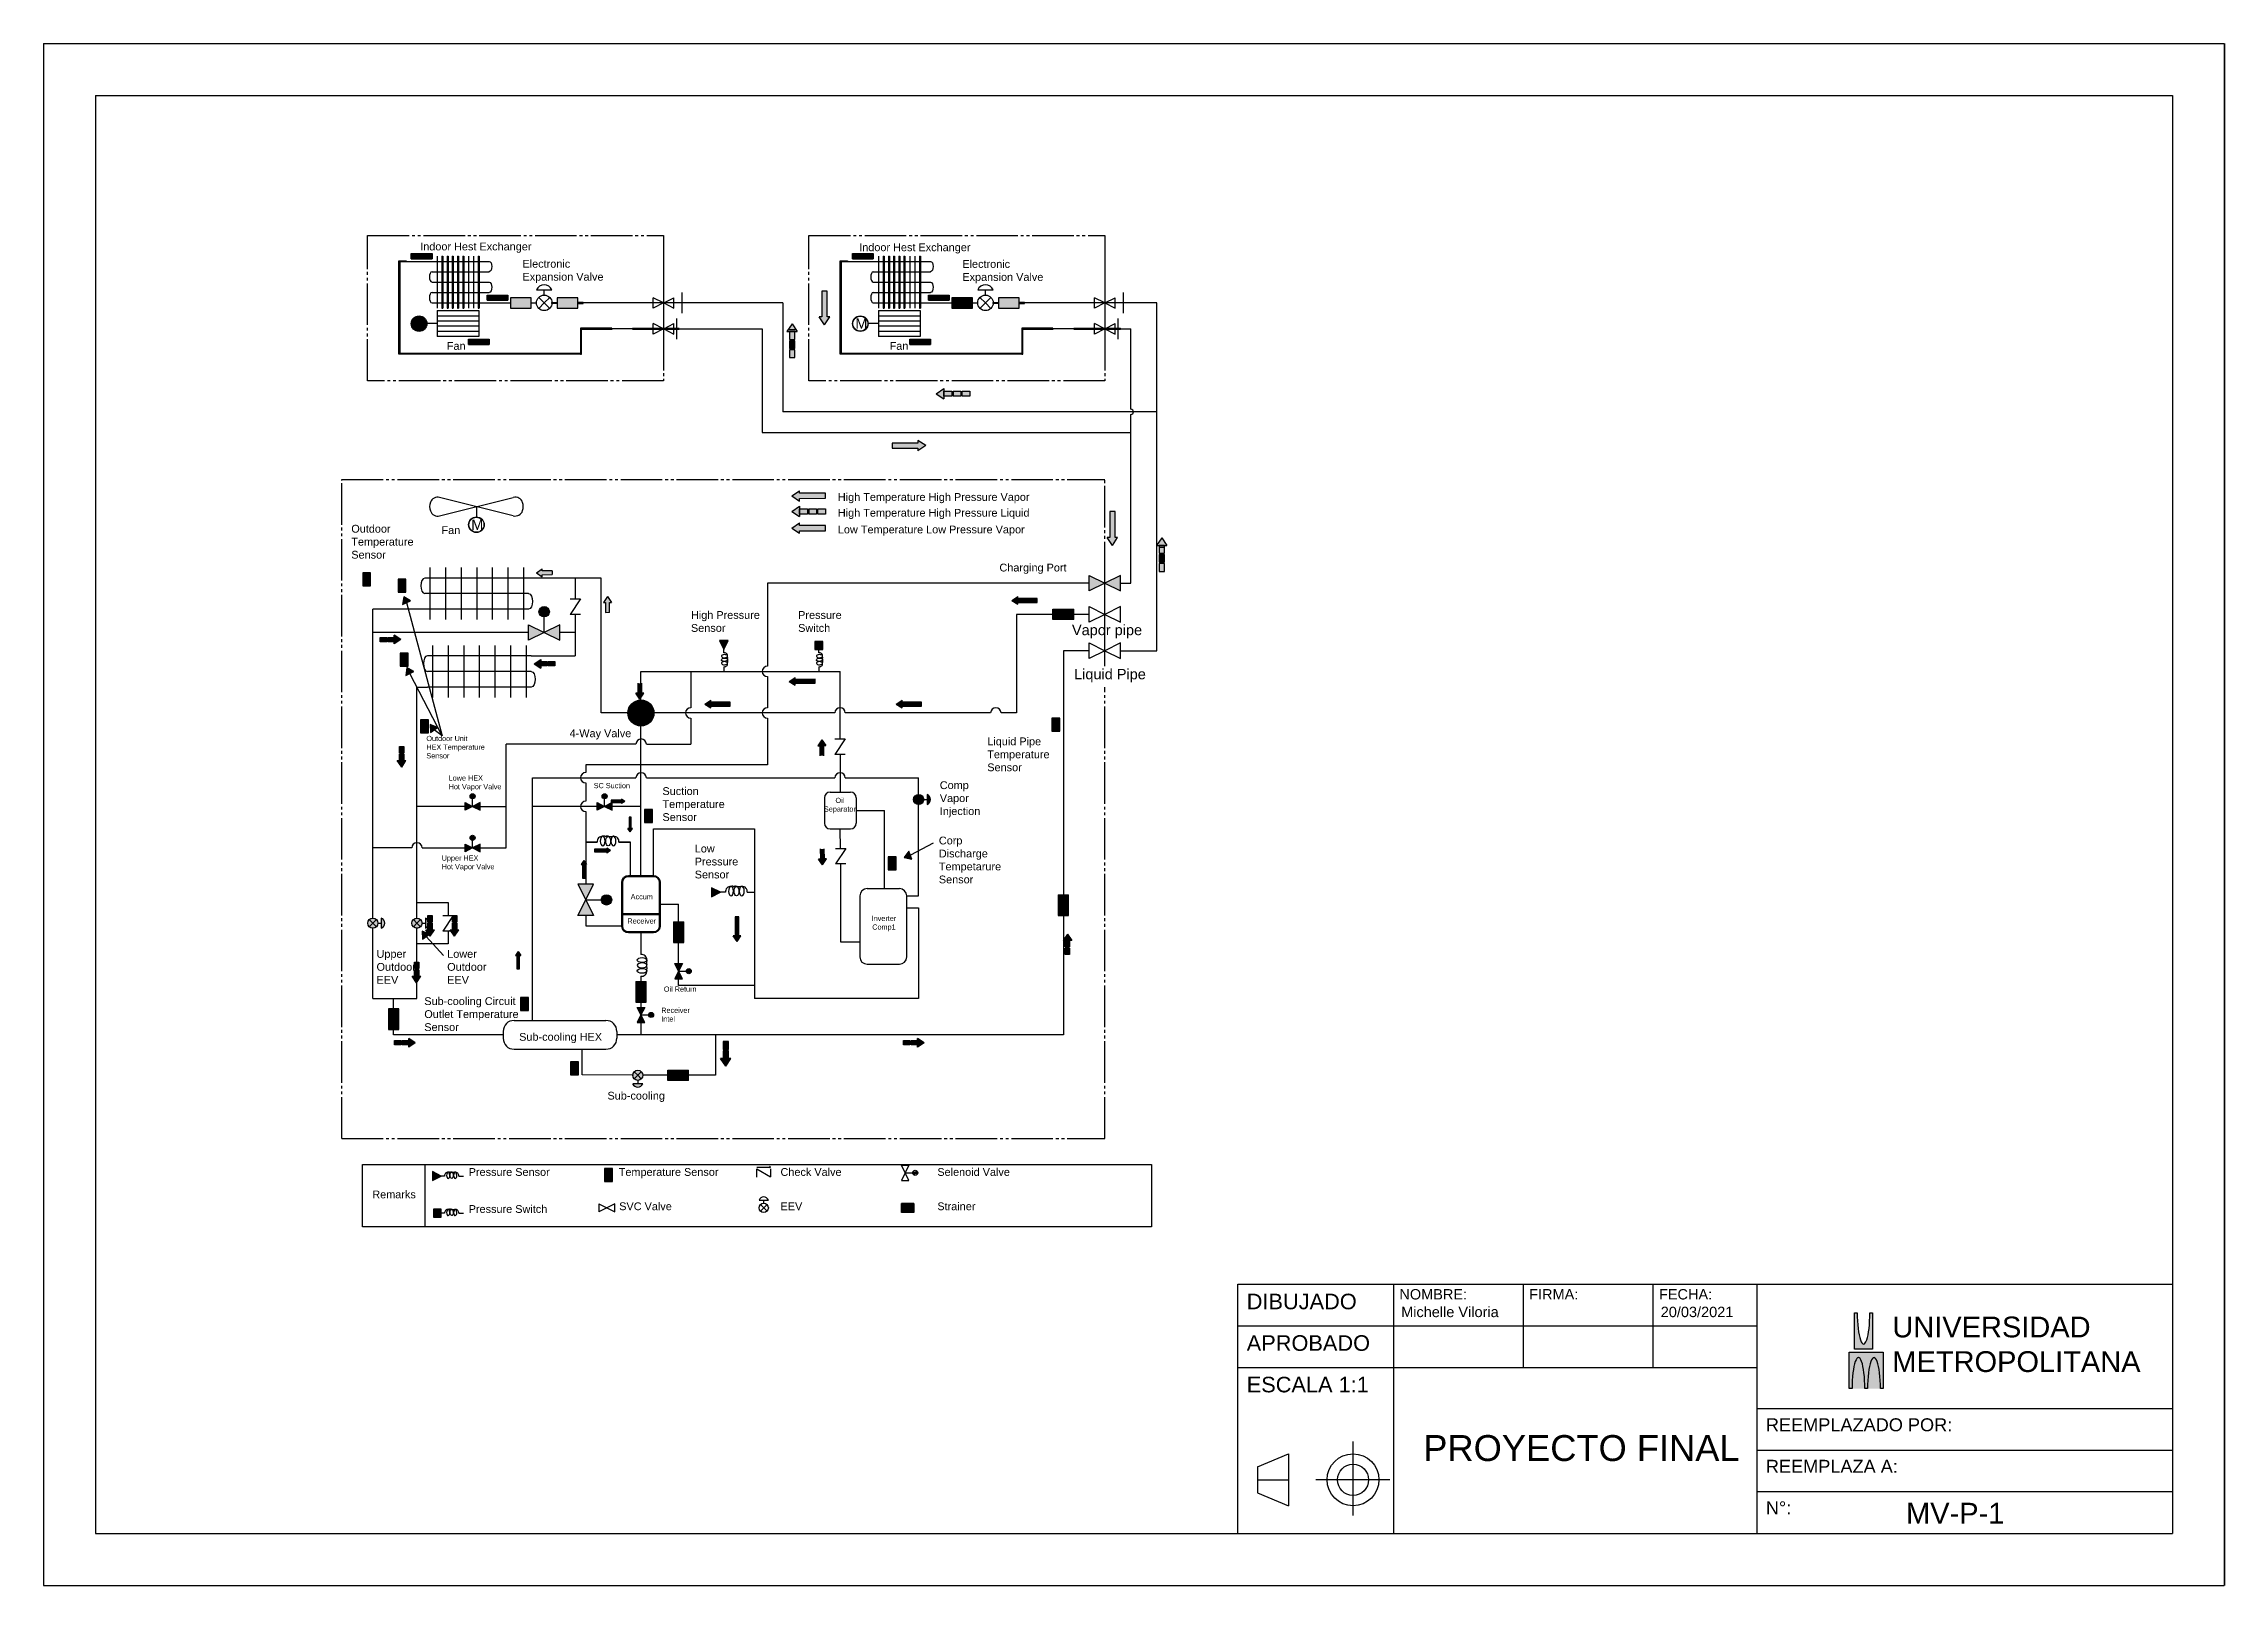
# Model space of a CAD drawing. Header units: millimetres. Extents: x 0 to 2953, y 0 to 987.
# Drawn here: x 1936.7 to 2356.8, y 690.1 to 987.1 of the extents above; entities outside this region: 8.
import ezdxf

# ---------------------------------------------------------------- set-up
doc = ezdxf.new("R2010")
doc.units = ezdxf.units.MM
for name, pattern in [('ACAD_ISO02W100', [15, 12, -3]), ('ACAD_ISO03W100', [30, 12, -18]), ('ACAD_ISO04W100', [30, 24, -3, 0, -3]), ('JIS_09_08', [10.75, 8, -0.55, 0.55, -0.55, 0.55, -0.55])]:
    doc.linetypes.add(name, pattern=pattern)
for name, color, linetype in [('COLUMNAS', 1, 'Continuous'), ('DIBUJO', 250, 'Continuous'), ('EJES PROYECTO', 250, 'JIS_09_08'), ('FLECHAS', 7, 'Continuous'), ('PUERTAS', 2, 'ACAD_ISO03W100'), ('TEXTO', 30, 'Continuous'), ('TEXTO PROYECTO', 250, 'ACAD_ISO04W100')]:
    doc.layers.add(name, color=color, linetype=linetype)
doc.styles.get("Standard").update_dxf_attribs({"font": 'arial.ttf', "height": 2.5})
pattern_1 = [(0, (-2888.5616, -891.0454), (0, 6.985), [5.08, -1.905]), (90, (-2888.5616, -891.0454), (-6.985, 4e-16), [5.08, -1.905])]
pattern_2 = [(0, (-820.434, -107.407), (0, 6.985), [5.08, -1.905]), (90, (-820.434, -107.407), (-6.985, 4e-16), [5.08, -1.905])]
pattern_3 = [(0, (0, 0), (0, 6.985), [5.08, -1.905]), (90, (0, 0), (-6.985, 4e-16), [5.08, -1.905])]

msp = doc.modelspace()

# ---------------------------------------------------------------- texts
at = {"layer": 'TEXTO', "attachment_point": 1}
for s, width, insert, char_height in [('DIBUJADO', 24.5745, (2168.47, 746.33), 3), ('NOMBRE:', 9.0806, (2197.88, 747.22), 2), ('FIRMA:', 9.0806, (2222.88, 747.22), 2), ('FECHA:', 9.0806, (2247.88, 747.22), 2), ('UNIVERSIDAD\\PMETROPOLITANA', 68.0907, (2292.83, 741.92), 4), ('APROBADO', 24.5745, (2168.47, 738.33), 3), ('ESCALA 1:1', 31.9321, (2168.47, 730.33), 3), ('PROYECTO FINAL ', 67.5032, (2202.48, 719.1), 5), ('REEMPLAZADO POR: ', 35.8939, (2268.47, 722.33), 2.5), ('REEMPLAZA A: ', 25.8196, (2268.47, 714.33), 2.5), ('N°: ', 5.6712, (2268.47, 706.33), 2.5), ('MV-P-1', 22.2738, (2295.47, 706.05), 4)]:
    msp.add_mtext_dynamic_manual_height_columns(s, width=width, gutter_width=12.5, heights=[0], dxfattribs=dict(at, insert=insert, char_height=char_height))
at = {"layer": 'TEXTO', "char_height": 2, "attachment_point": 1}
for s, insert in [('Michelle Viloria', (2198.22, 743.82)), ('20/03/2021', (2248.22, 743.82))]:
    msp.add_mtext(s, dxfattribs=dict(at, insert=insert))
at = {"layer": 'TEXTO PROYECTO', "attachment_point": 1}
for s, width, heights, insert, char_height in [('Indoor Hest Exchanger', 21.9398, [0], (2009.27, 948.81), 1.5), ('Electronic\\PExpansion Valve', 21.9398, [0], (2028.97, 945.48), 1.5), ('Indoor Hest Exchanger', 21.9398, [0], (2093.83, 948.66), 1.5), ('Electronic\\PExpansion Valve', 21.9398, [0], (2113.69, 945.44), 1.5), ('M', 2, [0.276], (2008.09, 934.22), 2), ('M', 2, [0.276], (2093.09, 934.22), 2), ('Fan', 21.9398, [0], (2014.4, 929.66), 1.5), ('Fan', 21.9398, [0], (2099.69, 929.66), 1.5), ('High Temperature High Pressure Vapor', 37.6583, [0], (2089.72, 900.56), 1.5), ('High Temperature High Pressure Liquid', 38.2495, [0], (2089.72, 897.52), 1.5), ('Outdoor\\PTemperature \\PSensor', 14.5002, [0], (1996, 894.44), 1.5), ('Fan', 21.9398, [0], (2013.37, 894.17), 1.5), ('Low Temperature Low Pressure Vapor', 36.8956, [0], (2089.72, 894.3), 1.5), ('Charging Port', 21.9398, [0], (2120.84, 886.96), 1.5), ('High Pressure\\PSensor', 13.0774, [0], (2061.42, 877.83), 1.5), ('Pressure\\PSwitch', 13.0774, [0], (2082.07, 877.83), 1.5), ('Vapor pipe', 18.4539, [0], (2134.81, 875.19), 2), ('Liquid Pipe', 19.0038, [0], (2135.22, 866.69), 2), ('Outdoor Unit\\PHEX Temperature\\PSensor', 23.5391, [0], (2010.46, 853.79), 1), ('4-Way Valve', 13.0774, [0], (2038.05, 855.04), 1.5), ('Liquid Pipe\\PTemperature\\PSensor', 14.5002, [0], (2118.5, 853.48), 1.5), ('Lowe HEX\\PHot Vapor Valve', 23.5391, [0], (2014.75, 846.17), 1), ('SC Suction', 13.0774, [0], (2042.69, 844.71), 1), ('Comp\\PVapor\\PInjection', 7.3541, [0], (2109.35, 845.04), 1.5), ('Suction\\PTemperature \\PSensor', 14.5002, [0], (2055.93, 843.9), 1.5), ('\\pxqc;Oil\\PSeparator', 6.2714, [0], (2086.97, 841.86), 1), ('Low\\PPressure\\PSensor', 14.5002, [0], (2062.15, 832.83), 1.5), ('Corp\\PDischarge\\PTempetarure\\PSensor', 14.5002, [0], (2109.17, 834.38), 1.5), ('Upper HEX\\PHot Vapor Valve', 16.8579, [0], (2013.41, 830.76), 1), ('\\pxqc;Accum', 6.2714, [0], (2048.81, 823.3), 1), ('\\pxqc;Inverter\\PComp1', 6.2714, [0], (2095.46, 819.13), 1), ('\\pxqc;Receiver', 6.2714, [0], (2048.81, 818.63), 1), ('Upper\\POutdoor\\PEEV', 7.64, [0], (2000.86, 812.54), 1.5), ('Lower\\POutdoor\\PEEV', 10.445, [0], (2014.47, 812.54), 1.5), ('Sub-cooling Circuit\\POutlet Temperature\\PSensor', 19.2145, [0], (2010.06, 803.44), 1.5), ('Oil Return', 14.5002, [0], (2056.2, 805.51), 1), ('Receiver\\PIntel', 14.5002, [0], (2055.7, 801.43), 1), ('\\pxqc;Sub-cooling HEX', 17.9054, [0], (2027.36, 796.56), 1.5), ('Sub-cooling', 14.5002, [0], (2045.34, 785.23), 1.5), ('Pressure Sensor', 18.03, [0], (2018.61, 770.53), 1.5), ('Temperature Sensor', 21.4815, [0], (2047.51, 770.53), 1.5), ('Check Valve', 21.4815, [0], (2078.67, 770.53), 1.5), ('Selenoid Valve', 21.4815, [0], (2108.88, 770.53), 1.5), ('Remarks', 8.7781, [0], (2000.04, 766.21), 1.5), ('Pressure Switch', 18.03, [0], (2018.61, 763.4), 1.5), ('SVC Valve', 21.4815, [0], (2047.6, 763.92), 1.5), ('EEV', 21.4815, [0], (2078.67, 763.92), 1.5), ('Strainer', 21.4815, [0], (2108.88, 763.92), 1.5)]:
    msp.add_mtext_dynamic_manual_height_columns(s, width=width, gutter_width=12.5, heights=heights, dxfattribs=dict(at, insert=insert, char_height=char_height))
at = {"layer": 'TEXTO PROYECTO', "insert": (2019.1, 895.45), "char_height": 2, "attachment_point": 1, "rotation": 0.2742}
msp.add_mtext_dynamic_manual_height_columns('M', width=2, gutter_width=12.5, heights=[0.276], dxfattribs=at)

# ---------------------------------------------------------------- blocks, each defined once
blk = doc.blocks.new('FLECHA AZUL')
at = {"layer": 'DIBUJO'}
h = blk.add_hatch(color=5, dxfattribs=at)
h.dxf.hatch_style = 1
h.paths.add_polyline_path([(0.46, 5), (0.96, 5), (-0.04, 6.5), (-1.04, 5), (-0.54, 5), (-0.54, 0), (0.46, 0)])
at = {"layer": 'DIBUJO', "color": 5}
for p, q in [((-0.04, 6.5), (-1.04, 5)), ((-1.04, 5), (-0.54, 5)), ((-0.54, 5), (-0.54, 0)), ((-0.04, 6.5), (0.96, 5)), ((0.46, 0), (0.46, 5)), ((0.46, 5), (0.96, 5)), ((-0.54, 0), (0.46, 0))]:
    blk.add_line(p, q, dxfattribs=at)
blk = doc.blocks.new('FLECHA AMARILLA')
at = {"true_color": 0xf8d731}
h = blk.add_hatch(color=40, dxfattribs=at)
h.dxf.hatch_style = 1
h.paths.add_polyline_path([(0, 6.5), (-1, 5), (1, 5)])
h.paths.add_polyline_path([(0.5, 5), (-0.5, 5), (-0.5, 3.5), (0.5, 3.5)])
h.paths.add_polyline_path([(0.5, 1.5), (-0.5, 1.5), (-0.5, 0), (0.5, 0)])
at = {"layer": 'DIBUJO', "true_color": 0xf8d731}
h = blk.add_hatch(dxfattribs=at)
h.set_pattern_fill('ANGLE', color=40)
h.set_pattern_definition(pattern_1)
h.paths.add_polyline_path([(-1, 5), (1, 5), (0, 6.5)])
h = blk.add_hatch(dxfattribs=at)
h.set_pattern_fill('ANGLE', color=40)
h.set_pattern_definition(pattern_1)
h.paths.add_polyline_path([(-0.5, 3.5), (0.5, 3.5), (0.5, 5), (-0.5, 5)])
h = blk.add_hatch(color=40, dxfattribs=at)
h.dxf.hatch_style = 1
h.paths.add_polyline_path([(0.5, 1.75), (0.5, 3.25), (-0.5, 3.25), (-0.5, 1.75)])
h = blk.add_hatch(dxfattribs=at)
h.set_pattern_fill('ANGLE', color=40)
h.set_pattern_definition(pattern_1)
h.paths.add_polyline_path([(0.5, 1.5), (-0.5, 1.5), (-0.5, 0), (0.5, 0)])
at = {"layer": 'DIBUJO', "color": 40, "true_color": 0xf8d731}
for p, q in [((0, 6.5), (-1, 5)), ((-1, 5), (1, 5)), ((0.5, 5), (-0.5, 5)), ((-0.5, 5), (-0.5, 3.5)), ((0, 6.5), (1, 5)), ((0.5, 3.5), (0.5, 5)), ((-0.5, 3.5), (0.5, 3.5)), ((-0.5, 3.25), (-0.5, 1.75)), ((-0.5, 3.25), (0.5, 3.25)), ((-0.5, 1.75), (0.5, 1.75)), ((0.5, 1.5), (-0.5, 1.5)), ((-0.5, 1.5), (-0.5, 0)), ((-0.5, 0), (0.5, 0)), ((0.5, 1.75), (0.5, 3.25)), ((0.5, 0), (0.5, 1.5))]:
    blk.add_line(p, q, dxfattribs=at)
blk = doc.blocks.new('FLECHA ROJA')
at = {"layer": 'FLECHAS'}
h = blk.add_hatch(color=1, dxfattribs=at)
h.dxf.hatch_style = 1
h.paths.add_polyline_path([(0, 0), (-1.5, 1), (-1.5, 0.5), (-6.5, 0.5), (-6.5, -0.5), (-1.5, -0.5), (-1.5, -1)])
at = {"layer": 'DIBUJO', "color": 1}
for p, q in [((-6.5, 0.5), (-6.5, -0.5)), ((-1.5, 0.5), (-6.5, 0.5)), ((0, 0), (-1.5, 1)), ((-1.5, 1), (-1.5, 0.5)), ((0, 0), (-1.5, -1)), ((-6.5, -0.5), (-1.5, -0.5)), ((-1.5, -0.5), (-1.5, -1))]:
    blk.add_line(p, q, dxfattribs=at)
blk = doc.blocks.new('PUERTA_0.80')
at = {"layer": 'PUERTAS'}
for p, q in [((0.05, 0.05), (0, 0.05)), ((0, 0), (0.05, 0)), ((0.1, 0.75), (0.05, 0.75)), ((0.05, 0.75), (0.05, 0.05)), ((0.05, 0), (0.05, 0.05)), ((0.05, 0.05), (0.1, 0.05)), ((0.1, 0.05), (0.1, 0.75)), ((0.75, 0), (0.75, 0.05)), ((0.75, 0.05), (0.8, 0.05)), ((0.8, 0), (0.75, 0))]:
    blk.add_line(p, q, dxfattribs=at)
blk.add_arc((0, 0), 0.756, 3.6821, 82.0757, dxfattribs=at)

# ---------------------------------------------------------------- hatches: boundary and pattern name
at = {"true_color": 0xf8d731}
h = msp.add_hatch(color=40, dxfattribs=at)
h.dxf.hatch_style = 1
h.paths.add_polyline_path([(2068.13, 790.14), (2069.13, 791.64), (2067.13, 791.64)])
h.paths.add_polyline_path([(2067.63, 791.64), (2068.63, 791.64), (2068.63, 793.14), (2067.63, 793.14)])
at = {"layer": 'COLUMNAS'}
h = msp.add_hatch(color=5, dxfattribs=at)
h.dxf.hatch_style = 1
h.paths.add_polyline_path([(2006.55, 945.3), (2005.15, 945.3), (2005.15, 945.1), (2006.55, 945.1)])
h = msp.add_hatch(color=5, dxfattribs=at)
h.dxf.hatch_style = 1
h.paths.add_polyline_path([(2091.55, 945.3), (2090.15, 945.3), (2090.15, 945.1), (2091.55, 945.1)])
at = {"layer": 'COLUMNAS', "true_color": 0x000000}
h = msp.add_hatch(color=18, dxfattribs=at)
h.dxf.hatch_style = 1
h.paths.add_polyline_path([(2007.55, 933.2, 1), (2010.55, 933.2, 1)])
h.paths.add_polyline_path([(2010.5, 933.2, -1), (2007.6, 933.2, -1)], flags=16)
h = msp.add_hatch(color=18, dxfattribs=at)
h.dxf.hatch_style = 1
h.paths.add_polyline_path([(2095.55, 933.2, 1), (2092.55, 933.2, 1)])
h.paths.add_polyline_path([(2095.5, 933.2, 1), (2092.6, 933.2, 1)], flags=16)
at = {"layer": 'COLUMNAS'}
h = msp.add_hatch(dxfattribs=at)
h.set_pattern_fill('ANGLE', color=0)
h.set_pattern_definition(pattern_3)
h.paths.add_polyline_path([(2952.06, 903.58), (2950.56, 903.58), (2950.56, 903.56), (2952.06, 903.56)])
h.paths.add_polyline_path([(2953.06, 903.58), (2952.06, 903.58), (2952.06, 903.56), (2953.06, 903.56)])
at = {"layer": 'COLUMNAS', "true_color": 0x000000}
h = msp.add_hatch(color=18, dxfattribs=at)
h.dxf.hatch_style = 1
h.paths.add_polyline_path([(2018.6, 894.46, 1), (2021.6, 894.46, 1)])
h.paths.add_polyline_path([(2021.55, 894.46, -1), (2018.65, 894.46, -1)], flags=16)
at = {"layer": 'DIBUJO'}
h = msp.add_hatch(color=1, dxfattribs=at)
h.dxf.hatch_style = 1
h.paths.add_polyline_path([(2011.55, 946.7), (2007.55, 946.7), (2007.55, 945.7), (2011.55, 945.7)])
h = msp.add_hatch(color=256, dxfattribs=at)
h.dxf.hatch_style = 1
h.paths.add_polyline_path([(2013.65, 946.2), (2013.45, 946.2), (2013.45, 936.2), (2013.65, 936.2)])
h.paths.add_polyline_path([(2014.65, 946.2), (2014.45, 946.2), (2014.45, 936.2), (2014.65, 936.2)])
h.paths.add_polyline_path([(2015.65, 946.2), (2015.45, 946.2), (2015.45, 936.2), (2015.65, 936.2)])
h.paths.add_polyline_path([(2016.65, 946.2), (2016.45, 946.2), (2016.45, 936.2), (2016.65, 936.2)])
h.paths.add_polyline_path([(2017.65, 946.2), (2017.45, 946.2), (2017.45, 936.2), (2017.65, 936.2)])
h.paths.add_polyline_path([(2020.65, 946.2), (2020.45, 946.2), (2020.45, 936.2), (2020.65, 936.2)])
h = msp.add_hatch(color=1, dxfattribs=at)
h.dxf.hatch_style = 1
h.paths.add_polyline_path([(2096.55, 946.7), (2092.55, 946.7), (2092.55, 945.7), (2096.55, 945.7)])
h = msp.add_hatch(color=256, dxfattribs=at)
h.dxf.hatch_style = 1
h.paths.add_polyline_path([(2098.65, 946.2), (2098.45, 946.2), (2098.45, 936.2), (2098.65, 936.2)])
h.paths.add_polyline_path([(2099.65, 946.2), (2099.45, 946.2), (2099.45, 936.2), (2099.65, 936.2)])
h.paths.add_polyline_path([(2100.65, 946.2), (2100.45, 946.2), (2100.45, 936.2), (2100.65, 936.2)])
h.paths.add_polyline_path([(2101.65, 946.2), (2101.45, 946.2), (2101.45, 936.2), (2101.65, 936.2)])
h.paths.add_polyline_path([(2102.65, 946.2), (2102.45, 946.2), (2102.45, 936.2), (2102.65, 936.2)])
h.paths.add_polyline_path([(2105.65, 946.2), (2105.45, 946.2), (2105.45, 936.2), (2105.65, 936.2)])
h = msp.add_hatch(color=5, dxfattribs=at)
h.dxf.hatch_style = 1
h.paths.add_polyline_path([(2005.15, 927.5), (2005.35, 927.5), (2005.35, 945.1), (2005.15, 945.1)])
h = msp.add_hatch(color=5, dxfattribs=at)
h.dxf.hatch_style = 1
h.paths.add_polyline_path([(2090.15, 927.5), (2090.35, 927.5), (2090.35, 945.1), (2090.15, 945.1)])
h = msp.add_hatch(color=1, dxfattribs=at)
h.dxf.hatch_style = 1
h.paths.add_polyline_path([(2026.15, 938.7), (2022.15, 938.7), (2022.15, 937.7), (2026.15, 937.7)])
h = msp.add_hatch(color=256, dxfattribs=at)
h.dxf.hatch_style = 1
h.paths.add_polyline_path([(2054.15, 937.21), (2051.65, 937.21), (2051.65, 937.19), (2054.15, 937.19)])
h = msp.add_hatch(color=256, dxfattribs=at)
h.dxf.hatch_style = 1
h.paths.add_polyline_path([(2054.15, 937.21), (2054.15, 937.19), (2058.15, 937.19), (2058.15, 937.21)])
h = msp.add_hatch(color=1, dxfattribs=at)
h.dxf.hatch_style = 1
h.paths.add_polyline_path([(2111.15, 938.7), (2107.15, 938.7), (2107.15, 937.7), (2111.15, 937.7)])
h = msp.add_hatch(color=0, dxfattribs=at)
h.dxf.hatch_style = 1
h.paths.add_polyline_path([(2111.65, 938.2), (2111.65, 936.2), (2115.65, 936.2), (2115.65, 938.2)])
h = msp.add_hatch(color=256, dxfattribs=at)
h.dxf.hatch_style = 1
h.paths.add_polyline_path([(2139.15, 937.21), (2136.65, 937.21), (2136.65, 937.19), (2139.15, 937.19)])
h = msp.add_hatch(color=256, dxfattribs=at)
h.dxf.hatch_style = 1
h.paths.add_polyline_path([(2139.15, 937.21), (2139.15, 937.19), (2143.15, 937.19), (2143.15, 937.21)])
h = msp.add_hatch(color=256, dxfattribs=at)
h.dxf.hatch_style = 1
h.paths.add_polyline_path([(2010.55, 933.2, 1), (2007.55, 933.2, 1)], flags=16)
h.paths.add_polyline_path([(2010.5, 933.2, 1), (2007.6, 933.2, 1)], flags=0)
h.paths.add_polyline_path([(2007.38, 931.12), (2010.71, 931.12), (2010.71, 935.25), (2007.38, 935.25)], flags=9)
h = msp.add_hatch(color=256, dxfattribs=at)
h.dxf.hatch_style = 1
h.paths.add_polyline_path([(2010.55, 933.2, 1), (2007.55, 933.2, 1)], flags=16)
h.paths.add_polyline_path([(2010.5, 933.2, 1), (2007.6, 933.2, 1)], flags=0)
h.paths.add_polyline_path([(2007.38, 931.12), (2010.71, 931.12), (2010.71, 935.25), (2007.38, 935.25)], flags=9)
h = msp.add_hatch(color=1, dxfattribs=at)
h.dxf.hatch_style = 1
h.paths.add_polyline_path([(2022.55, 930.2), (2018.55, 930.2), (2018.55, 929.2), (2022.55, 929.2)])
h = msp.add_hatch(color=5, dxfattribs=at)
h.dxf.hatch_style = 1
h.paths.add_polyline_path([(2046.15, 932.1), (2046.15, 932.3), (2040.15, 932.3), (2040.15, 932.1)])
h = msp.add_hatch(color=5, dxfattribs=at)
h.dxf.hatch_style = 1
h.paths.add_polyline_path([(2040.35, 932.1), (2040.15, 932.1), (2040.15, 927.3), (2040.35, 927.3)])
at = {"layer": 'DIBUJO', "lineweight": 211}
h = msp.add_hatch(color=256, dxfattribs=at)
h.dxf.hatch_style = 1
h.paths.add_polyline_path([(2058.65, 932.21), (2050.15, 932.21), (2050.15, 932.19), (2058.65, 932.19)])
h.paths.add_polyline_path([(2059.15, 932.2), (2058.65, 932.2), (2058.65, 932.19), (2059.15, 932.19)])
h.paths.add_polyline_path([(2059.15, 932.21), (2058.65, 932.21), (2058.65, 932.2), (2059.15, 932.2)])
at = {"layer": 'DIBUJO'}
h = msp.add_hatch(color=1, dxfattribs=at)
h.dxf.hatch_style = 1
h.paths.add_polyline_path([(2107.55, 930.2), (2103.55, 930.2), (2103.55, 929.2), (2107.55, 929.2)])
h = msp.add_hatch(color=5, dxfattribs=at)
h.dxf.hatch_style = 1
h.paths.add_polyline_path([(2131.15, 932.1), (2131.15, 932.3), (2125.15, 932.3), (2125.15, 932.1)])
h = msp.add_hatch(color=5, dxfattribs=at)
h.dxf.hatch_style = 1
h.paths.add_polyline_path([(2125.35, 932.1), (2125.15, 932.1), (2125.15, 927.3), (2125.35, 927.3)])
at = {"layer": 'DIBUJO', "lineweight": 211}
h = msp.add_hatch(color=256, dxfattribs=at)
h.dxf.hatch_style = 1
h.paths.add_polyline_path([(2143.65, 932.21), (2135.15, 932.21), (2135.15, 932.19), (2143.65, 932.19)])
h.paths.add_polyline_path([(2144.15, 932.2), (2143.65, 932.2), (2143.65, 932.19), (2144.15, 932.19)])
h.paths.add_polyline_path([(2144.15, 932.21), (2143.65, 932.21), (2143.65, 932.2), (2144.15, 932.2)])
at = {"layer": 'DIBUJO'}
h = msp.add_hatch(color=5, dxfattribs=at)
h.dxf.hatch_style = 1
h.paths.add_polyline_path([(2005.15, 927.3), (2040.15, 927.3), (2040.15, 927.5), (2005.15, 927.5)])
h = msp.add_hatch(color=5, dxfattribs=at)
h.dxf.hatch_style = 1
h.paths.add_polyline_path([(2090.15, 927.3), (2125.15, 927.3), (2125.15, 927.5), (2090.15, 927.5)])
h = msp.add_hatch(dxfattribs=at)
h.set_pattern_fill('ANGLE', color=0)
h.set_pattern_definition(pattern_3)
h.paths.add_polyline_path([(2867.06, 903.58), (2865.56, 903.58), (2865.56, 903.56), (2867.06, 903.56)])
h.paths.add_polyline_path([(2868.06, 903.58), (2867.06, 903.58), (2867.06, 903.56), (2868.06, 903.56)])
at = {"layer": 'DIBUJO', "true_color": 0xf8d731}
h = msp.add_hatch(dxfattribs=at)
h.set_pattern_fill('ANGLE', color=40)
h.set_pattern_definition([(0, (0, 1.745), (0, 6.985), [5.08, -1.905]), (90, (0, 1.745), (-6.985, 4e-16), [5.08, -1.905])])
h.paths.add_polyline_path([(2889.06, 894.29), (2888.06, 894.29), (2888.06, 892.79), (2889.06, 892.79)])
h = msp.add_hatch(dxfattribs=at)
h.set_pattern_fill('ANGLE', color=40)
h.set_pattern_definition([(0, (0, 1.7375), (0, 6.985), [5.08, -1.905]), (90, (0, 1.7375), (-6.985, 4e-16), [5.08, -1.905])])
h.paths.add_polyline_path([(2889.06, 894.28), (2888.06, 894.28), (2888.06, 892.78), (2889.06, 892.78)])
at = {"layer": 'DIBUJO'}
h = msp.add_hatch(color=1, dxfattribs=at)
h.dxf.hatch_style = 1
h.paths.add_polyline_path([(1999.7, 885.2), (1998.2, 885.2), (1998.2, 882.7), (1999.7, 882.7)])
h = msp.add_hatch(color=1, dxfattribs=at)
h.dxf.hatch_style = 1
h.paths.add_polyline_path([(2006.5, 883.95), (2005, 883.95), (2005, 881.45), (2006.5, 881.45)])
at = {"layer": 'DIBUJO', "true_color": 0xadddf7}
h = msp.add_hatch(color=141, dxfattribs=at)
h.dxf.hatch_style = 1
h.paths.add_polyline_path([(2033.15, 873.7), (2030.15, 875.2), (2030.15, 872.2)])
h.paths.add_polyline_path([(2036.15, 872.2), (2036.15, 875.2), (2033.15, 873.7)])
h.paths.add_polyline_path([(2141.15, 883.2), (2138.15, 884.7), (2138.15, 881.7)])
h.paths.add_polyline_path([(2144.15, 881.7), (2144.15, 884.7), (2141.15, 883.2)])
at = {"layer": 'DIBUJO'}
h = msp.add_hatch(color=4, dxfattribs=at)
h.dxf.hatch_style = 1
h.paths.add_polyline_path([(2138.15, 884.7), (2138.15, 881.7), (2141.15, 883.2)])
h.paths.add_polyline_path([(2144.15, 884.7), (2141.15, 883.2), (2144.15, 881.7)])
at = {"layer": 'DIBUJO', "true_color": 0xadddf7}
h = msp.add_hatch(color=141, dxfattribs=at)
h.dxf.hatch_style = 1
h.paths.add_polyline_path([(2034.15, 877.7, 1), (2032.15, 877.7, 1)])
at = {"layer": 'DIBUJO'}
h = msp.add_hatch(color=256, dxfattribs=at)
h.dxf.hatch_style = 1
h.paths.add_polyline_path([(2135.15, 876.2), (2135.15, 878.2), (2131.15, 878.2), (2131.15, 876.2)])
h = msp.add_hatch(color=1, dxfattribs=at)
h.dxf.hatch_style = 1
h.paths.add_polyline_path([(2006.94, 869.7), (2005.44, 869.7), (2005.44, 867.2), (2006.94, 867.2)])
at = {"layer": 'DIBUJO', "true_color": 0xcceffa}
h = msp.add_hatch(color=254, dxfattribs=at)
h.dxf.hatch_style = 1
h.paths.add_polyline_path([(2067.75, 870.46), (2068.6, 872.16), (2066.9, 872.16)])
h = msp.add_hatch(color=254, dxfattribs=at)
h.dxf.hatch_style = 1
h.paths.add_polyline_path([(2086.8, 871.96), (2085.3, 871.96), (2085.3, 870.46), (2086.8, 870.46)])
at = {"layer": 'DIBUJO', "true_color": 0x7aafdf}
h = msp.add_hatch(color=143, dxfattribs=at)
h.dxf.hatch_style = 1
h.paths.add_polyline_path([(2051.79, 860.7, 0.310048), (2054.29, 858.2, 0.414214)])
h.paths.add_polyline_path([(2051.79, 860.7, 0.414214), (2049.29, 858.2, 0.310048)])
h.paths.add_polyline_path([(2049.29, 858.2, 0.414214), (2051.79, 855.7, 0.310048)])
h.paths.add_polyline_path([(2054.29, 858.2, 0.310048), (2051.79, 855.7, 0.414214)])
h.paths.add_polyline_path([(2051.79, 860.7, -0.310048), (2049.29, 858.2, -0.310048), (2051.79, 855.7, -0.310048), (2054.29, 858.2, -0.310048)])
at = {"layer": 'DIBUJO'}
h = msp.add_hatch(color=1, dxfattribs=at)
h.dxf.hatch_style = 1
h.paths.add_polyline_path([(2132.45, 857.2), (2130.95, 857.2), (2130.95, 854.7), (2132.45, 854.7)])
h = msp.add_hatch(color=1, dxfattribs=at)
h.dxf.hatch_style = 1
h.paths.add_polyline_path([(2010.85, 856.9), (2009.35, 856.9), (2009.35, 854.4), (2010.85, 854.4)])
at = {"layer": 'DIBUJO', "true_color": 0xadddf7}
h = msp.add_hatch(color=141, dxfattribs=at)
h.dxf.hatch_style = 1
h.paths.add_polyline_path([(2020.83, 840.93), (2019.37, 840.2), (2020.83, 839.47)])
h.paths.add_polyline_path([(2017.91, 839.47), (2019.37, 840.2), (2017.91, 840.93)])
h = msp.add_hatch(color=141, dxfattribs=at)
h.dxf.hatch_style = 1
h.paths.add_polyline_path([(2018.88, 842.15, 1), (2019.86, 842.15, 1)])
h = msp.add_hatch(color=141, dxfattribs=at)
h.dxf.hatch_style = 1
h.paths.add_polyline_path([(2046.26, 840.93), (2044.8, 840.2), (2046.26, 839.47)])
h.paths.add_polyline_path([(2043.33, 839.47), (2044.8, 840.2), (2043.33, 840.93)])
h = msp.add_hatch(color=141, dxfattribs=at)
h.dxf.hatch_style = 1
h.paths.add_polyline_path([(2045.28, 842.15, 1), (2044.31, 842.15, 1)])
at = {"layer": 'DIBUJO'}
h = msp.add_hatch(color=1, dxfattribs=at)
h.dxf.hatch_style = 1
h.paths.add_polyline_path([(2053.99, 839.6), (2052.49, 839.6), (2052.49, 837.1), (2053.99, 837.1)])
at = {"layer": 'DIBUJO', "true_color": 0xadddf7}
h = msp.add_hatch(color=141, dxfattribs=at)
h.dxf.hatch_style = 1
h.paths.add_polyline_path([(2020.83, 832.93), (2019.37, 832.2), (2020.83, 831.47)])
h.paths.add_polyline_path([(2017.91, 831.47), (2019.37, 832.2), (2017.91, 832.93)])
h = msp.add_hatch(color=141, dxfattribs=at)
h.dxf.hatch_style = 1
h.paths.add_polyline_path([(2019.86, 834.15, 1), (2018.88, 834.15, 1)])
at = {"layer": 'DIBUJO'}
h = msp.add_hatch(color=1, dxfattribs=at)
h.dxf.hatch_style = 1
h.paths.add_polyline_path([(2100.92, 830.51), (2099.42, 830.51), (2099.42, 828.01), (2100.92, 828.01)])
at = {"layer": 'DIBUJO', "true_color": 0x000000}
h = msp.add_hatch(color=18, dxfattribs=at)
h.dxf.hatch_style = 1
h.paths.add_polyline_path([(2102.5, 830.38), (2103.99, 830.01), (2103.42, 831.61)])
at = {"layer": 'DIBUJO'}
h = msp.add_hatch(color=4, dxfattribs=at)
h.dxf.hatch_style = 1
h.paths.add_polyline_path([(2039.65, 825.2), (2041.15, 822.2), (2042.65, 825.2)])
h.paths.add_polyline_path([(2041.15, 822.2), (2039.65, 819.2), (2042.65, 819.2)])
at = {"layer": 'DIBUJO', "true_color": 0xadddf7}
h = msp.add_hatch(color=141, dxfattribs=at)
h.dxf.hatch_style = 1
h.paths.add_polyline_path([(2039.65, 825.2), (2041.15, 822.2), (2042.65, 825.2)])
h.paths.add_polyline_path([(2041.15, 822.2), (2039.65, 819.2), (2042.65, 819.2)])
at = {"layer": 'DIBUJO', "true_color": 0xcceffa}
h = msp.add_hatch(color=254, dxfattribs=at)
h.dxf.hatch_style = 1
h.paths.add_polyline_path([(2067.1, 823.66), (2065.4, 824.51), (2065.4, 822.81)])
at = {"layer": 'DIBUJO', "true_color": 0xadddf7}
h = msp.add_hatch(color=141, dxfattribs=at)
h.dxf.hatch_style = 1
h.paths.add_polyline_path([(2046.15, 822.2, 1), (2044.15, 822.2, 1)])
at = {"layer": 'DIBUJO'}
h = msp.add_hatch(color=256, dxfattribs=at)
h.dxf.hatch_style = 1
h.paths.add_polyline_path([(2134.15, 823.2), (2132.15, 823.2), (2132.15, 819.2), (2134.15, 819.2)])
at = {"layer": 'DIBUJO', "true_color": 0xcceffa}
h = msp.add_hatch(color=254, dxfattribs=at)
h.dxf.hatch_style = 1
h.paths.add_polyline_path([(2008.65, 817.7), (2007.96, 817.01, 0.414214), (2009.34, 817.01)])
h.paths.add_polyline_path([(2009.63, 817.7, 0.198912), (2009.34, 818.39), (2008.65, 817.7), (2009.34, 817.01, 0.198912)])
h.paths.add_polyline_path([(2007.96, 818.39), (2008.65, 817.7), (2009.34, 818.39, 0.414214)])
h.paths.add_polyline_path([(2007.96, 818.39, 0.198912), (2007.67, 817.7, 0.198912), (2007.96, 817.01), (2008.65, 817.7)])
h.paths.add_polyline_path([(2010.28, 818.68), (2010.28, 816.73, 0.666667)])
h.paths.add_polyline_path([(2001.78, 818.68), (2001.78, 816.73, 0.666667)])
h.paths.add_polyline_path([(2001.13, 817.7, 0.198912), (2000.84, 818.39), (2000.15, 817.7), (2000.84, 817.01, 0.198912)])
h.paths.add_polyline_path([(2000.84, 817.01), (2000.15, 817.7), (1999.46, 817.01, 0.414214)])
h.paths.add_polyline_path([(2000.15, 817.7), (1999.46, 818.39, 0.198912), (1999.17, 817.7, 0.198912), (1999.46, 817.01)])
h.paths.add_polyline_path([(1999.46, 818.39), (2000.15, 817.7), (2000.84, 818.39, 0.414214)])
h.paths.add_polyline_path([(2052.15, 788.4, 0.198912), (2051.86, 789.09), (2051.17, 788.4), (2051.86, 787.71, 0.198912)])
h.paths.add_polyline_path([(2050.49, 789.09), (2051.17, 788.4), (2051.86, 789.09, 0.414214)])
h.paths.add_polyline_path([(2051.17, 788.4), (2050.49, 789.09, 0.198912), (2050.2, 788.4, 0.198912), (2050.49, 787.71)])
h.paths.add_polyline_path([(2051.86, 787.71), (2051.17, 788.4), (2050.49, 787.71, 0.414214)])
h.paths.add_polyline_path([(2052.15, 786.78), (2050.2, 786.78, 0.666667)])
at = {"layer": 'DIBUJO', "true_color": 0x000000}
h = msp.add_hatch(color=18, dxfattribs=at)
h.dxf.hatch_style = 1
h.paths.add_polyline_path([(2009.66, 816.16), (2009.69, 814.63), (2011.09, 815.6)])
at = {"layer": 'DIBUJO'}
h = msp.add_hatch(color=256, dxfattribs=at)
h.dxf.hatch_style = 1
h.paths.add_polyline_path([(2060.05, 817.98), (2058.05, 817.98), (2058.05, 813.98), (2060.05, 813.98)])
at = {"layer": 'DIBUJO', "true_color": 0xadddf7}
h = msp.add_hatch(color=141, dxfattribs=at)
h.dxf.hatch_style = 1
h.paths.add_polyline_path([(2059.78, 807), (2059.05, 808.46), (2058.32, 807)])
h.paths.add_polyline_path([(2058.32, 809.93), (2059.05, 808.46), (2059.78, 809.93)])
h = msp.add_hatch(color=141, dxfattribs=at)
h.dxf.hatch_style = 1
h.paths.add_polyline_path([(2061.49, 808.46, 1), (2060.51, 808.46, 1)])
at = {"layer": 'DIBUJO'}
h = msp.add_hatch(color=1, dxfattribs=at)
h.dxf.hatch_style = 1
h.paths.add_polyline_path([(2030.12, 803.37), (2028.62, 803.37), (2028.62, 800.87), (2030.12, 800.87)])
h = msp.add_hatch(color=256, dxfattribs=at)
h.dxf.hatch_style = 1
h.paths.add_polyline_path([(2052.79, 806.49), (2050.79, 806.49), (2050.79, 802.49), (2052.79, 802.49)])
h = msp.add_hatch(color=256, dxfattribs=at)
h.dxf.hatch_style = 1
h.paths.add_polyline_path([(2005.15, 801.2), (2003.15, 801.2), (2003.15, 797.2), (2005.15, 797.2)])
at = {"layer": 'DIBUJO', "true_color": 0xadddf7}
h = msp.add_hatch(color=141, dxfattribs=at)
h.dxf.hatch_style = 1
h.paths.add_polyline_path([(2052.52, 798.57), (2051.79, 800.03), (2051.06, 798.57)])
h.paths.add_polyline_path([(2051.06, 801.49), (2051.79, 800.03), (2052.52, 801.49)])
h = msp.add_hatch(color=141, dxfattribs=at)
h.dxf.hatch_style = 1
h.paths.add_polyline_path([(2054.23, 800.03, 1), (2053.25, 800.03, 1)])
at = {"layer": 'DIBUJO', "true_color": 0xf8d731}
h = msp.add_hatch(color=40, dxfattribs=at)
h.dxf.hatch_style = 1
h.paths.add_polyline_path([(2067.63, 794.89), (2067.63, 793.39), (2068.63, 793.39), (2068.63, 794.89)])
at = {"layer": 'DIBUJO'}
h = msp.add_hatch(color=1, dxfattribs=at)
h.dxf.hatch_style = 1
h.paths.add_polyline_path([(2039.75, 791), (2038.25, 791), (2038.25, 788.5), (2039.75, 788.5)])
at = {"layer": 'DIBUJO', "true_color": 0xf8d731}
h = msp.add_hatch(dxfattribs=at)
h.set_pattern_fill('ANGLE', color=40)
h.set_pattern_definition(pattern_2)
h.paths.add_polyline_path([(2068.13, 790.14), (2069.13, 791.64), (2067.13, 791.64)])
h = msp.add_hatch(dxfattribs=at)
h.set_pattern_fill('ANGLE', color=40)
h.set_pattern_definition(pattern_2)
h.paths.add_polyline_path([(2067.63, 791.64), (2068.63, 791.64), (2068.63, 793.14), (2067.63, 793.14)])
h = msp.add_hatch(dxfattribs=at)
h.set_pattern_fill('ANGLE', color=40)
h.set_pattern_definition([(0, (-820.434, -101.871), (0, 6.985), [5.08, -1.905]), (90, (-820.434, -101.871), (-6.985, 4e-16), [5.08, -1.905])])
h.paths.add_polyline_path([(2068.63, 790.67), (2067.63, 790.67), (2067.63, 789.17), (2068.63, 789.17)])
at = {"layer": 'DIBUJO'}
h = msp.add_hatch(color=256, dxfattribs=at)
h.dxf.hatch_style = 1
h.paths.add_polyline_path([(2060.95, 787.4), (2060.95, 789.4), (2056.95, 789.4), (2056.95, 787.4)])
at = {"layer": 'DIBUJO', "true_color": 0xcceffa}
h = msp.add_hatch(color=254, dxfattribs=at)
h.dxf.hatch_style = 1
h.paths.add_polyline_path([(2013.33, 769), (2011.63, 769.85), (2011.63, 768.15)])
at = {"layer": 'DIBUJO'}
h = msp.add_hatch(color=1, dxfattribs=at)
h.dxf.hatch_style = 1
h.paths.add_polyline_path([(2046.28, 770.47), (2044.78, 770.47), (2044.78, 767.97), (2046.28, 767.97)])
at = {"layer": 'DIBUJO', "true_color": 0xcceffa}
h = msp.add_hatch(color=254, dxfattribs=at)
h.dxf.hatch_style = 1
h.paths.add_polyline_path([(2011.83, 762.6), (2011.83, 761.1), (2013.33, 761.1), (2013.33, 762.6)])
at = {"layer": 'FLECHAS', "true_color": 0xf8d731}
h = msp.add_hatch(color=40, dxfattribs=at)
h.dxf.hatch_style = 1
h.paths.add_polyline_path([(2110.15, 920.7), (2108.65, 919.7), (2110.15, 918.7)])
h.paths.add_polyline_path([(2111.65, 920.2), (2110.15, 920.2), (2110.15, 919.2), (2111.65, 919.2)])
h.paths.add_polyline_path([(2113.4, 920.2), (2111.9, 920.2), (2111.9, 919.2), (2113.4, 919.2)])
h.paths.add_polyline_path([(2115.15, 920.2), (2113.65, 920.2), (2113.65, 919.2), (2115.15, 919.2)])
h = msp.add_hatch(color=40, dxfattribs=at)
h.dxf.hatch_style = 1
h.paths.add_polyline_path([(2082.35, 898.02), (2080.85, 897.02), (2082.35, 896.02)])
h.paths.add_polyline_path([(2083.85, 897.52), (2082.35, 897.52), (2082.35, 896.52), (2083.85, 896.52)])
h.paths.add_polyline_path([(2085.6, 897.52), (2084.1, 897.52), (2084.1, 896.52), (2085.6, 896.52)])
h.paths.add_polyline_path([(2087.35, 897.52), (2085.85, 897.52), (2085.85, 896.52), (2087.35, 896.52)])
at = {"layer": 'FLECHAS'}
h = msp.add_hatch(color=1, dxfattribs=at)
h.dxf.hatch_style = 1
h.paths.add_polyline_path([(2034.71, 885.61), (2032.78, 885.6), (2032.77, 885.98), (2031.64, 885.21), (2032.79, 884.45), (2032.78, 884.84), (2034.71, 884.85)])
h.paths.add_polyline_path([(2045.73, 879.51), (2046.11, 879.51), (2045.34, 880.65), (2044.58, 879.5), (2044.96, 879.51), (2044.98, 877.58), (2045.74, 877.59)])
at = {"layer": 'FLECHAS', "true_color": 0x000000}
h = msp.add_hatch(color=18, dxfattribs=at)
h.dxf.hatch_style = 1
h.paths.add_polyline_path([(2006.09, 880.6), (2005.86, 879.09), (2007.4, 879.81)])
at = {"layer": 'FLECHAS', "true_color": 0xf8d731}
h = msp.add_hatch(color=40, dxfattribs=at)
h.dxf.hatch_style = 1
h.paths.add_polyline_path([(2004.27, 871.52), (2005.52, 872.35), (2004.27, 873.18)])
h.paths.add_polyline_path([(2003.03, 871.93), (2004.27, 871.93), (2004.27, 872.76), (2003.03, 872.76)])
h.paths.add_polyline_path([(2001.57, 871.93), (2002.82, 871.93), (2002.82, 872.76), (2001.57, 872.76)])
at = {"layer": 'FLECHAS', "true_color": 0x000000}
h = msp.add_hatch(color=18, dxfattribs=at)
h.dxf.hatch_style = 1
h.paths.add_polyline_path([(2006.71, 866.97), (2006.48, 865.45), (2008.02, 866.17)])
at = {"layer": 'FLECHAS', "true_color": 0xf8d731}
h = msp.add_hatch(color=40, dxfattribs=at)
h.dxf.hatch_style = 1
h.paths.add_polyline_path([(2032.48, 868.5), (2031.23, 867.67), (2032.48, 866.84)])
h.paths.add_polyline_path([(2033.73, 868.09), (2032.48, 868.09), (2032.48, 867.26), (2033.73, 867.26)])
h.paths.add_polyline_path([(2035.18, 868.09), (2033.93, 868.09), (2033.93, 867.26), (2035.18, 867.26)])
at = {"layer": 'FLECHAS'}
h = msp.add_hatch(color=1, dxfattribs=at)
h.dxf.hatch_style = 1
h.paths.add_polyline_path([(2051.93, 863.93), (2051.17, 863.93), (2051.19, 862), (2050.8, 862), (2051.58, 860.86), (2052.33, 862.01), (2051.95, 862)])
at = {"layer": 'FLECHAS', "true_color": 0x000000}
h = msp.add_hatch(color=18, dxfattribs=at)
h.dxf.hatch_style = 1
h.paths.add_polyline_path([(2011.18, 855.96), (2011.25, 854.42), (2012.63, 855.43)])
at = {"layer": 'FLECHAS'}
h = msp.add_hatch(color=1, dxfattribs=at)
h.dxf.hatch_style = 1
h.paths.add_polyline_path([(2086.24, 849.97), (2087, 849.97), (2086.99, 851.9), (2087.37, 851.91), (2086.6, 853.04), (2085.84, 851.89), (2086.22, 851.9)])
at = {"layer": 'FLECHAS', "true_color": 0xf8d731}
h = msp.add_hatch(color=40, dxfattribs=at)
h.dxf.hatch_style = 1
h.paths.add_polyline_path([(2004.86, 849.02), (2005.7, 847.77), (2006.53, 849.02)])
h.paths.add_polyline_path([(2005.28, 850.27), (2005.28, 849.02), (2006.11, 849.02), (2006.11, 850.27)])
h.paths.add_polyline_path([(2005.28, 851.73), (2005.28, 850.48), (2006.11, 850.48), (2006.11, 851.73)])
at = {"layer": 'FLECHAS'}
h = msp.add_hatch(color=1, dxfattribs=at)
h.dxf.hatch_style = 1
h.paths.add_polyline_path([(2087.1, 832.01), (2086.34, 832.01), (2086.35, 830.08), (2085.97, 830.07), (2086.74, 828.94), (2087.5, 830.09), (2087.12, 830.08)])
at = {"layer": 'FLECHAS', "true_color": 0xf8d731}
h = msp.add_hatch(color=40, dxfattribs=at)
h.dxf.hatch_style = 1
h.paths.add_polyline_path([(2010.35, 816.45), (2011.18, 815.21), (2012.02, 816.45)])
h.paths.add_polyline_path([(2010.77, 817.7), (2010.77, 816.45), (2011.6, 816.45), (2011.6, 817.7)])
h.paths.add_polyline_path([(2010.77, 819.16), (2010.77, 817.91), (2011.6, 817.91), (2011.6, 819.16)])
h = msp.add_hatch(color=40, dxfattribs=at)
h.dxf.hatch_style = 1
h.paths.add_polyline_path([(2015.07, 816.45), (2015.9, 815.21), (2016.73, 816.45)])
h.paths.add_polyline_path([(2015.48, 817.7), (2015.48, 816.45), (2016.32, 816.45), (2016.32, 817.7)])
h.paths.add_polyline_path([(2015.48, 819.16), (2015.48, 817.91), (2016.32, 817.91), (2016.32, 819.16)])
h = msp.add_hatch(color=40, dxfattribs=at)
h.dxf.hatch_style = 1
h.paths.add_polyline_path([(2134.78, 814.38), (2133.95, 815.62), (2133.12, 814.38)])
h.paths.add_polyline_path([(2134.36, 813.13), (2134.36, 814.38), (2133.53, 814.38), (2133.53, 813.13)])
h.paths.add_polyline_path([(2134.36, 811.67), (2134.36, 812.92), (2133.53, 812.92), (2133.53, 811.67)])
h = msp.add_hatch(color=40, dxfattribs=at)
h.dxf.hatch_style = 1
h.paths.add_polyline_path([(2007.74, 807.49), (2008.57, 806.24), (2009.4, 807.49)])
h.paths.add_polyline_path([(2008.15, 808.74), (2008.15, 807.49), (2008.98, 807.49), (2008.98, 808.74)])
h.paths.add_polyline_path([(2008.15, 810.19), (2008.15, 808.95), (2008.98, 808.95), (2008.98, 810.19)])
h = msp.add_hatch(color=40, dxfattribs=at)
h.dxf.hatch_style = 1
h.paths.add_polyline_path([(2007.05, 793.85), (2008.3, 794.68), (2007.05, 795.52)])
h.paths.add_polyline_path([(2005.8, 794.27), (2007.05, 794.27), (2007.05, 795.1), (2005.8, 795.1)])
h.paths.add_polyline_path([(2004.35, 794.27), (2005.6, 794.27), (2005.6, 795.1), (2004.35, 795.1)])
h = msp.add_hatch(color=40, dxfattribs=at)
h.dxf.hatch_style = 1
h.paths.add_polyline_path([(2105.07, 793.85), (2106.32, 794.68), (2105.07, 795.52)])
h.paths.add_polyline_path([(2103.82, 794.27), (2105.07, 794.27), (2105.07, 795.1), (2103.82, 795.1)])
h.paths.add_polyline_path([(2102.37, 794.27), (2103.61, 794.27), (2103.61, 795.1), (2102.37, 795.1)])
at = {"layer": 'TEXTO'}
h = msp.add_hatch(color=30, dxfattribs=at)
h.dxf.hatch_style = 1
edge = h.paths.add_edge_path()
edge.add_ellipse((2287.28, 742.64), major_axis=(0, -6), ratio=0.203333, start_angle=270, end_angle=450, ccw=False)
edge.add_line((2286.06, 742.64), (2285.53, 742.64))
edge.add_line((2285.53, 742.64), (2285.53, 735.64))
edge.add_line((2285.53, 735.64), (2289.03, 735.64))
edge.add_line((2289.03, 735.64), (2289.03, 742.64))
edge.add_line((2289.03, 742.64), (2288.5, 742.64))
h = msp.add_hatch(color=30, dxfattribs=at)
h.dxf.hatch_style = 1
edge = h.paths.add_edge_path()
edge.add_line((2291.06, 735.06), (2284.53, 735.06))
edge.add_line((2284.53, 735.06), (2284.53, 728.06))
edge.add_line((2284.53, 728.06), (2285.06, 728.06))
edge.add_ellipse((2286.3, 728.06), major_axis=(0, -6), ratio=0.205783, start_angle=90, end_angle=270, ccw=False)
edge.add_line((2287.53, 728.06), (2288.06, 728.06))
edge.add_ellipse((2289.3, 728.06), major_axis=(0, -6), ratio=0.205783, start_angle=90, end_angle=270, ccw=False)
edge.add_line((2290.53, 728.06), (2291.06, 728.06))
edge.add_line((2291.06, 728.06), (2291.06, 735.06))
at = {"layer": 'TEXTO PROYECTO'}
h = msp.add_hatch(color=256, dxfattribs=at)
h.dxf.hatch_style = 1
h.paths.add_polyline_path([(2030.65, 938.2), (2026.65, 938.2), (2026.65, 936.2), (2030.65, 936.2)])
h.paths.add_polyline_path([(2039.65, 938.2), (2035.65, 938.2), (2035.65, 936.2), (2039.65, 936.2)])
h.paths.add_polyline_path([(2035.65, 937.3), (2034.65, 937.3), (2034.65, 937.1), (2035.65, 937.1)])
h.paths.add_polyline_path([(2040.65, 937.3), (2039.65, 937.3), (2039.65, 937.1), (2040.65, 937.1)])
h.paths.add_polyline_path([(2010.55, 933.2, 1), (2007.55, 933.2, 1)], flags=16)
h.paths.add_polyline_path([(2007.6, 933.2, -1), (2010.5, 933.2, -1)], flags=0)
h.paths.add_polyline_path([(2007.38, 931.12), (2010.71, 931.12), (2010.71, 935.25), (2007.38, 935.25)], flags=9)
h = msp.add_hatch(color=256, dxfattribs=at)
h.dxf.hatch_style = 1
h.paths.add_polyline_path([(2115.65, 938.2), (2111.65, 938.2), (2111.65, 936.2), (2115.65, 936.2)])
h.paths.add_polyline_path([(2124.65, 938.2), (2120.65, 938.2), (2120.65, 936.2), (2124.65, 936.2)])
h.paths.add_polyline_path([(2120.65, 937.3), (2119.65, 937.3), (2119.65, 937.1), (2120.65, 937.1)])
h.paths.add_polyline_path([(2125.65, 937.3), (2124.65, 937.3), (2124.65, 937.1), (2125.65, 937.1)])
h = msp.add_hatch(color=256, dxfattribs=at)
h.dxf.hatch_style = 1
h.paths.add_polyline_path([(2010.55, 933.2, 1), (2007.55, 933.2, 1)], flags=16)
h.paths.add_polyline_path([(2010.5, 933.2, 1), (2007.6, 933.2, 1)], flags=0)
h.paths.add_polyline_path([(2007.38, 931.12), (2010.71, 931.12), (2010.71, 935.25), (2007.38, 935.25)], flags=9)
h = msp.add_hatch(color=256, dxfattribs=at)
h.dxf.hatch_style = 1
h.paths.add_polyline_path([(2010.55, 933.2, 1), (2007.55, 933.2, 1)], flags=16)
h.paths.add_polyline_path([(2010.5, 933.2, 1), (2007.6, 933.2, 1)], flags=0)
h.paths.add_polyline_path([(2007.38, 931.12), (2010.71, 931.12), (2010.71, 935.25), (2007.38, 935.25)], flags=9)
at = {"layer": 'TEXTO PROYECTO', "true_color": 0xcceffa}
h = msp.add_hatch(color=254, dxfattribs=at)
h.dxf.hatch_style = 1
h.paths.add_polyline_path([(2105.97, 842.22, 0.414214), (2104.59, 842.22), (2105.28, 841.53)])
h.paths.add_polyline_path([(2105.28, 841.53), (2104.59, 842.22, 0.198912), (2104.31, 841.53, 0.198912), (2104.59, 840.84)])
h.paths.add_polyline_path([(2105.97, 840.84), (2105.28, 841.53), (2104.59, 840.84, 0.414214)])
h.paths.add_polyline_path([(2106.26, 841.53, 0.198912), (2105.97, 842.22), (2105.28, 841.53), (2105.97, 840.84, 0.198912)])
h.paths.add_polyline_path([(2106.91, 842.5), (2106.91, 840.55, 0.666667)])

# ---------------------------------------------------------------- linework, layer by layer
for p, q in [((1936.73, 987.14), (2356.73, 987.14)), ((1936.73, 987.14), (1936.73, 690.14)), ((2356.73, 987.14), (2356.73, 690.14)), ((2356.79, 987.14), (2356.79, 690.14)), ((1946.73, 977.14), (1946.73, 700.14)), ((1946.73, 977.14), (2346.79, 977.14)), ((2346.79, 977.14), (2346.79, 700.14)), ((2166.79, 700.14), (2166.79, 748.14)), ((2166.79, 748.14), (2346.79, 748.14)), ((2166.79, 700.14), (2166.79, 748.14)), ((2166.79, 700.14), (2166.79, 748.14)), ((2196.79, 700.14), (2196.79, 748.14)), ((2221.79, 732.14), (2221.79, 748.14)), ((2246.79, 732.14), (2246.79, 748.14)), ((2266.79, 700.14), (2266.79, 748.14)), ((2166.79, 740.14), (2266.79, 740.14)), ((2166.79, 732.14), (2266.79, 732.14)), ((2346.79, 724.14), (2266.79, 724.14)), ((2346.79, 716.14), (2266.79, 716.14)), ((2346.79, 708.14), (2266.79, 708.14)), ((1946.73, 700.14), (2346.79, 700.14)), ((1936.73, 690.14), (2356.73, 690.14))]:
    msp.add_line(p, q)
msp.add_lwpolyline([(3.5, 7), (10.5, 7), (10.5, 10.5), (3.5, 10.5)], close=True)
at = {"layer": 'DIBUJO', "color": 5}
for p, q in [((2005.15, 945.3), (2006.55, 945.3)), ((2005.15, 945.1), (2005.15, 945.3)), ((2006.55, 945.3), (2006.55, 945.1)), ((2090.15, 945.3), (2091.55, 945.3)), ((2090.15, 945.1), (2090.15, 945.3)), ((2091.55, 945.3), (2091.55, 945.1)), ((2005.15, 927.5), (2005.15, 945.1)), ((2005.15, 945.1), (2005.35, 945.1)), ((2006.55, 945.1), (2005.15, 945.1)), ((2005.35, 945.1), (2005.35, 927.5)), ((2090.15, 927.5), (2090.15, 945.1)), ((2090.15, 945.1), (2090.35, 945.1)), ((2091.55, 945.1), (2090.15, 945.1)), ((2090.35, 945.1), (2090.35, 927.5)), ((2046.15, 932.3), (2040.15, 932.3)), ((2040.15, 932.3), (2040.15, 932.1)), ((2040.15, 932.3), (2040.15, 927.3)), ((2046.15, 932.1), (2040.15, 932.1)), ((2040.35, 927.3), (2040.35, 932.3)), ((2046.15, 932.3), (2046.15, 932.1)), ((2050.15, 932.2), (2046.15, 932.2)), ((2059.15, 932.2), (2075.15, 932.2)), ((2075.15, 932.2), (2075.15, 912.2)), ((2131.15, 932.3), (2125.15, 932.3)), ((2125.15, 932.3), (2125.15, 932.1)), ((2125.15, 932.3), (2125.15, 927.3)), ((2131.15, 932.1), (2125.15, 932.1)), ((2125.35, 927.3), (2125.35, 932.3)), ((2131.15, 932.3), (2131.15, 932.1)), ((2135.15, 932.2), (2131.15, 932.2)), ((2146.15, 916.7), (2146.15, 932.2)), ((2005.15, 927.3), (2005.15, 927.5)), ((2005.15, 927.5), (2040.15, 927.5)), ((2005.35, 927.5), (2005.15, 927.5)), ((2040.15, 927.3), (2005.15, 927.3)), ((2040.15, 927.5), (2040.15, 927.3)), ((2040.15, 927.3), (2040.35, 927.3)), ((2090.15, 927.3), (2090.15, 927.5)), ((2090.15, 927.5), (2125.15, 927.5)), ((2090.35, 927.5), (2090.15, 927.5)), ((2125.15, 927.3), (2090.15, 927.3)), ((2125.15, 927.5), (2125.15, 927.3)), ((2125.15, 927.3), (2125.35, 927.3)), ((2075.15, 912.2), (2146.15, 912.2)), ((2146.15, 883.2), (2146.15, 915.7)), ((2138.15, 883.2), (2076.15, 883.2)), ((2076.15, 883.2), (2076.15, 867.2)), ((2144.15, 883.2), (2146.15, 883.2)), ((2131.15, 877.2), (2124.15, 877.2)), ((2124.15, 877.2), (2124.15, 858.2)), ((2138.15, 877.2), (2135.15, 877.2)), ((2076.15, 865.2), (2076.15, 859.21)), ((2089.15, 858.2), (2054.29, 858.2)), ((2076.15, 857.21), (2076.15, 848.2)), ((2119.15, 858.2), (2091.15, 858.2)), ((2124.15, 858.2), (2121.15, 858.2)), ((2051.79, 848.2), (2051.79, 855.7)), ((2051.79, 826.78), (2051.79, 855.2)), ((2030.87, 798.97), (2030.88, 845.7)), ((2030.88, 845.7), (2050.83, 845.7)), ((2076.15, 848.2), (2041.15, 848.2)), ((2041.15, 848.2), (2041.15, 846.72)), ((2041.15, 844.72), (2041.15, 841.2)), ((2052.83, 845.7), (2089.15, 845.7)), ((2091.15, 845.7), (2105.28, 845.7)), ((2105.28, 842.5), (2105.28, 845.7)), ((2019.37, 840.2), (2019.37, 840.2)), ((2043.33, 840.2), (2030.88, 840.2)), ((2044.8, 840.2), (2044.79, 840.2)), ((2051.79, 840.2), (2046.26, 840.2)), ((2105.28, 822.95), (2105.28, 840.55)), ((2041.15, 839.2), (2041.15, 825.2)), ((2019.37, 832.2), (2019.37, 832.2)), ((2041.15, 833.31), (2043.38, 833.31)), ((2043.38, 833.31), (2041.15, 833.31)), ((2049.79, 833.31), (2047.54, 833.31)), ((2047.54, 833.31), (2049.79, 833.31)), ((2049.79, 826.78), (2049.79, 833.31)), ((2054.18, 826.78), (2054.18, 835.86)), ((2054.18, 835.86), (2073.65, 835.86)), ((2073.65, 835.86), (2073.65, 803.2)), ((2073.65, 835.86), (2073.65, 823.66)), ((2041.15, 819.2), (2041.15, 817.2)), ((2055.43, 821.37), (2059.04, 821.37)), ((2059.05, 817.98), (2059.05, 821.37)), ((2102.98, 822.95), (2105.28, 822.95)), ((2102.98, 820.65), (2105.28, 820.65)), ((2105.28, 820.65), (2105.28, 803.2)), ((2041.15, 817.2), (2048.15, 817.2)), ((2059.05, 809.93), (2059.05, 813.98)), ((2059.05, 808.46), (2059.05, 808.46)), ((2059.05, 805.7), (2059.05, 807)), ((2073.65, 805.7), (2059.05, 805.7)), ((2105.28, 803.2), (2073.65, 803.2)), ((2051.79, 800.03), (2051.79, 800.03))]:
    msp.add_line(p, q, dxfattribs=at)
at = {"layer": 'DIBUJO'}
for p, q in [((2006.55, 945.2), (2012.55, 945.2)), ((2007.55, 945.7), (2007.55, 946.7)), ((2007.55, 946.7), (2011.55, 946.7)), ((2007.55, 945.7), (2011.55, 945.7)), ((2011.55, 946.7), (2011.55, 945.7)), ((2012.55, 946.2), (2012.55, 936.2)), ((2012.55, 945.2), (2013.45, 945.2)), ((2013.45, 946.2), (2013.65, 946.2)), ((2013.45, 946.2), (2013.45, 936.2)), ((2013.65, 946.2), (2013.65, 936.2)), ((2013.65, 945.2), (2014.45, 945.2)), ((2014.45, 946.2), (2014.65, 946.2)), ((2014.45, 946.2), (2014.45, 936.2)), ((2014.65, 946.2), (2014.65, 936.2)), ((2014.65, 945.2), (2015.45, 945.2)), ((2015.45, 946.2), (2015.65, 946.2)), ((2015.45, 946.2), (2015.45, 936.2)), ((2015.65, 946.2), (2015.65, 936.2)), ((2015.65, 945.2), (2016.45, 945.2)), ((2016.45, 946.2), (2016.65, 946.2)), ((2016.45, 946.2), (2016.45, 936.2)), ((2016.65, 946.2), (2016.65, 936.2)), ((2016.65, 945.2), (2017.45, 945.2)), ((2017.45, 946.2), (2017.65, 946.2)), ((2017.45, 946.2), (2017.45, 936.2)), ((2017.65, 946.2), (2017.65, 936.2)), ((2017.65, 945.2), (2020.45, 945.2)), ((2018.55, 946.2), (2018.55, 936.2)), ((2019.55, 946.2), (2019.55, 936.2)), ((2020.45, 946.2), (2020.45, 936.2)), ((2020.45, 946.2), (2020.65, 946.2)), ((2020.65, 946.2), (2020.65, 936.2)), ((2020.65, 945.2), (2022.55, 945.2)), ((2091.55, 945.2), (2097.55, 945.2)), ((2092.55, 945.7), (2092.55, 946.7)), ((2092.55, 946.7), (2096.55, 946.7)), ((2092.55, 945.7), (2096.55, 945.7)), ((2096.55, 946.7), (2096.55, 945.7)), ((2097.55, 946.2), (2097.55, 936.2)), ((2097.55, 945.2), (2098.45, 945.2)), ((2098.45, 946.2), (2098.65, 946.2)), ((2098.45, 946.2), (2098.45, 936.2)), ((2098.65, 946.2), (2098.65, 936.2)), ((2098.65, 945.2), (2099.45, 945.2)), ((2099.45, 946.2), (2099.65, 946.2)), ((2099.45, 946.2), (2099.45, 936.2)), ((2099.65, 946.2), (2099.65, 936.2)), ((2099.65, 945.2), (2100.45, 945.2)), ((2100.45, 946.2), (2100.65, 946.2)), ((2100.45, 946.2), (2100.45, 936.2)), ((2100.65, 946.2), (2100.65, 936.2)), ((2100.65, 945.2), (2101.45, 945.2)), ((2101.45, 946.2), (2101.65, 946.2)), ((2101.45, 946.2), (2101.45, 936.2)), ((2101.65, 946.2), (2101.65, 936.2)), ((2101.65, 945.2), (2102.45, 945.2)), ((2102.45, 946.2), (2102.65, 946.2)), ((2102.45, 946.2), (2102.45, 936.2)), ((2102.65, 946.2), (2102.65, 936.2)), ((2102.65, 945.2), (2105.45, 945.2)), ((2103.55, 946.2), (2103.55, 936.2)), ((2104.55, 946.2), (2104.55, 936.2)), ((2105.45, 946.2), (2105.45, 936.2)), ((2105.45, 946.2), (2105.65, 946.2)), ((2105.65, 946.2), (2105.65, 936.2)), ((2105.65, 945.2), (2107.55, 945.2)), ((2011.55, 943.2), (2013.45, 943.2)), ((2011.55, 941.2), (2013.45, 941.2)), ((2013.65, 943.2), (2014.45, 943.2)), ((2013.65, 941.2), (2014.45, 941.2)), ((2014.65, 943.2), (2015.45, 943.2)), ((2014.65, 941.2), (2015.45, 941.2)), ((2015.65, 943.2), (2016.45, 943.2)), ((2015.65, 941.2), (2016.45, 941.2)), ((2016.65, 943.2), (2017.45, 943.2)), ((2016.65, 941.2), (2017.45, 941.2)), ((2017.65, 943.2), (2020.45, 943.2)), ((2017.65, 941.2), (2020.45, 941.2)), ((2020.65, 943.2), (2022.55, 943.2)), ((2020.65, 941.2), (2022.55, 941.2)), ((2096.55, 943.2), (2098.45, 943.2)), ((2096.55, 941.2), (2098.45, 941.2)), ((2098.65, 943.2), (2099.45, 943.2)), ((2098.65, 941.2), (2099.45, 941.2)), ((2099.65, 943.2), (2100.45, 943.2)), ((2099.65, 941.2), (2100.45, 941.2)), ((2100.65, 943.2), (2101.45, 943.2)), ((2100.65, 941.2), (2101.45, 941.2)), ((2101.65, 943.2), (2102.45, 943.2)), ((2101.65, 941.2), (2102.45, 941.2)), ((2102.65, 943.2), (2105.45, 943.2)), ((2102.65, 941.2), (2105.45, 941.2)), ((2105.65, 943.2), (2107.55, 943.2)), ((2105.65, 941.2), (2107.55, 941.2)), ((2011.55, 939.2), (2013.45, 939.2)), ((2011.55, 937.2), (2013.45, 937.2)), ((2013.65, 939.2), (2014.45, 939.2)), ((2013.65, 937.2), (2014.45, 937.2)), ((2014.65, 939.2), (2015.45, 939.2)), ((2014.65, 937.2), (2015.45, 937.2)), ((2015.65, 939.2), (2016.45, 939.2)), ((2015.65, 937.2), (2016.45, 937.2)), ((2016.65, 939.2), (2017.45, 939.2)), ((2016.65, 937.2), (2017.45, 937.2)), ((2017.65, 939.2), (2020.45, 939.2)), ((2017.65, 937.2), (2020.65, 937.2)), ((2020.65, 939.2), (2022.55, 939.2)), ((2020.65, 937.2), (2026.65, 937.2)), ((2022.15, 937.7), (2022.15, 938.7)), ((2022.15, 938.7), (2026.15, 938.7)), ((2022.15, 937.7), (2026.15, 937.7)), ((2026.15, 938.7), (2026.15, 937.7)), ((2030.65, 938.2), (2026.65, 938.2)), ((2026.65, 938.2), (2026.65, 936.2)), ((2030.65, 936.2), (2030.65, 938.2)), ((2030.65, 937.2), (2031.65, 937.2)), ((2031.65, 939.7), (2034.65, 939.7)), ((2033.15, 937.2), (2032.09, 938.26)), ((2033.15, 937.2), (2032.09, 936.14)), ((2033.15, 938.7), (2033.15, 939.7)), ((2033.15, 937.2), (2034.21, 938.26)), ((2033.15, 937.2), (2034.21, 936.14)), ((2034.65, 937.3), (2034.65, 937.1)), ((2034.65, 937.1), (2034.65, 937.3)), ((2034.65, 937.3), (2035.65, 937.3)), ((2035.65, 937.1), (2034.65, 937.1)), ((2039.65, 938.2), (2035.65, 938.2)), ((2035.65, 938.2), (2035.65, 936.2)), ((2035.65, 937.1), (2035.65, 937.3)), ((2035.65, 937.3), (2035.65, 937.1)), ((2039.65, 936.2), (2039.65, 938.2)), ((2040.65, 937.3), (2039.65, 937.3)), ((2039.65, 937.3), (2039.65, 937.1)), ((2039.65, 937.1), (2040.65, 937.1)), ((2040.65, 937.1), (2040.65, 937.3)), ((2060.65, 937.21), (2051.65, 937.21)), ((2051.65, 937.21), (2051.65, 937.19)), ((2060.65, 937.19), (2051.65, 937.19)), ((2054.15, 936.2), (2054.15, 938.2)), ((2056.13, 937.21), (2054.15, 938.2)), ((2056.13, 937.19), (2054.15, 936.2)), ((2056.17, 937.21), (2058.15, 938.2)), ((2056.17, 937.19), (2058.15, 936.2)), ((2058.15, 936.2), (2058.15, 938.2)), ((2059.65, 939.2), (2059.65, 935.2)), ((2060.65, 937.21), (2060.65, 937.19)), ((2096.55, 939.2), (2098.45, 939.2)), ((2096.55, 937.2), (2098.45, 937.2)), ((2098.65, 939.2), (2099.45, 939.2)), ((2098.65, 937.2), (2099.45, 937.2)), ((2099.65, 939.2), (2100.45, 939.2)), ((2099.65, 937.2), (2100.45, 937.2)), ((2100.65, 939.2), (2101.45, 939.2)), ((2100.65, 937.2), (2101.45, 937.2)), ((2101.65, 939.2), (2102.45, 939.2)), ((2101.65, 937.2), (2102.45, 937.2)), ((2102.65, 939.2), (2105.45, 939.2)), ((2102.65, 937.2), (2105.65, 937.2)), ((2105.65, 939.2), (2107.55, 939.2)), ((2105.65, 937.2), (2111.65, 937.2)), ((2107.15, 937.7), (2107.15, 938.7)), ((2107.15, 938.7), (2111.15, 938.7)), ((2107.15, 937.7), (2111.15, 937.7)), ((2111.15, 938.7), (2111.15, 937.7)), ((2115.65, 938.2), (2111.65, 938.2)), ((2111.65, 938.2), (2111.65, 936.2)), ((2115.65, 936.2), (2115.65, 938.2)), ((2115.65, 937.2), (2116.65, 937.2)), ((2116.65, 939.7), (2119.65, 939.7)), ((2118.15, 937.2), (2117.09, 938.26)), ((2118.15, 937.2), (2117.09, 936.14)), ((2118.15, 938.7), (2118.15, 939.7)), ((2118.15, 937.2), (2119.21, 938.26)), ((2118.15, 937.2), (2119.21, 936.14)), ((2119.65, 937.3), (2119.65, 937.1)), ((2119.65, 937.1), (2119.65, 937.3)), ((2119.65, 937.3), (2120.65, 937.3)), ((2120.65, 937.1), (2119.65, 937.1)), ((2124.65, 938.2), (2120.65, 938.2)), ((2120.65, 938.2), (2120.65, 936.2)), ((2120.65, 937.1), (2120.65, 937.3)), ((2120.65, 937.3), (2120.65, 937.1)), ((2124.65, 936.2), (2124.65, 938.2)), ((2125.65, 937.3), (2124.65, 937.3)), ((2124.65, 937.3), (2124.65, 937.1)), ((2124.65, 937.1), (2125.65, 937.1)), ((2125.65, 937.1), (2125.65, 937.3)), ((2145.65, 937.21), (2136.65, 937.21)), ((2136.65, 937.21), (2136.65, 937.19)), ((2145.65, 937.19), (2136.65, 937.19)), ((2139.15, 936.2), (2139.15, 938.2)), ((2141.13, 937.21), (2139.15, 938.2)), ((2141.13, 937.19), (2139.15, 936.2)), ((2141.17, 937.21), (2143.15, 938.2)), ((2141.17, 937.19), (2143.15, 936.2)), ((2143.15, 936.2), (2143.15, 938.2)), ((2144.65, 939.2), (2144.65, 935.2)), ((2145.65, 937.21), (2145.65, 937.19)), ((2012.55, 933.2), (2010.55, 933.2)), ((2012.55, 935.7), (2012.55, 930.7)), ((2012.55, 935.7), (2020.55, 935.7)), ((2012.55, 934.7), (2020.55, 934.7)), ((2020.55, 933.7), (2012.55, 933.7)), ((2020.55, 932.7), (2012.55, 932.7)), ((2013.45, 936.2), (2013.65, 936.2)), ((2014.45, 936.2), (2014.65, 936.2)), ((2015.45, 936.2), (2015.65, 936.2)), ((2016.45, 936.2), (2016.65, 936.2)), ((2017.45, 936.2), (2017.65, 936.2)), ((2020.45, 936.2), (2020.65, 936.2)), ((2020.55, 935.7), (2020.55, 930.7)), ((2026.65, 936.2), (2030.65, 936.2)), ((2035.65, 936.2), (2039.65, 936.2)), ((2054.15, 932.21), (2054.15, 933.2)), ((2056.13, 932.21), (2054.15, 933.2)), ((2056.17, 932.21), (2058.15, 933.2)), ((2058.15, 932.21), (2058.15, 933.2)), ((2058.65, 934.2), (2058.65, 930.2)), ((2097.55, 933.2), (2095.55, 933.2)), ((2097.55, 935.7), (2097.55, 930.7)), ((2097.55, 935.7), (2105.55, 935.7)), ((2097.55, 934.7), (2105.55, 934.7)), ((2105.55, 933.7), (2097.55, 933.7)), ((2105.55, 932.7), (2097.55, 932.7)), ((2098.45, 936.2), (2098.65, 936.2)), ((2099.45, 936.2), (2099.65, 936.2)), ((2100.45, 936.2), (2100.65, 936.2)), ((2101.45, 936.2), (2101.65, 936.2)), ((2102.45, 936.2), (2102.65, 936.2)), ((2105.45, 936.2), (2105.65, 936.2)), ((2105.55, 935.7), (2105.55, 930.7)), ((2111.65, 936.2), (2115.65, 936.2)), ((2120.65, 936.2), (2124.65, 936.2)), ((2141.13, 932.21), (2139.15, 933.2)), ((2139.15, 932.21), (2139.15, 933.2)), ((2141.17, 932.21), (2143.15, 933.2)), ((2143.15, 932.21), (2143.15, 933.2)), ((2143.65, 934.2), (2143.65, 930.2)), ((2020.55, 931.7), (2012.55, 931.7)), ((2020.55, 930.7), (2012.55, 930.7)), ((2018.55, 929.2), (2018.55, 930.2)), ((2018.55, 930.2), (2022.55, 930.2)), ((2018.55, 929.2), (2022.55, 929.2)), ((2022.55, 930.2), (2022.55, 929.2)), ((2054.15, 931.2), (2054.15, 932.19)), ((2056.13, 932.19), (2054.15, 931.2)), ((2056.17, 932.19), (2058.15, 931.2)), ((2058.15, 931.2), (2058.15, 932.19)), ((2059.15, 932.21), (2059.15, 932.19)), ((2105.55, 931.7), (2097.55, 931.7)), ((2105.55, 930.7), (2097.55, 930.7)), ((2103.55, 929.2), (2103.55, 930.2)), ((2103.55, 930.2), (2107.55, 930.2)), ((2103.55, 929.2), (2107.55, 929.2)), ((2107.55, 930.2), (2107.55, 929.2)), ((2139.15, 931.2), (2139.15, 932.19)), ((2141.13, 932.19), (2139.15, 931.2)), ((2141.17, 932.19), (2143.15, 931.2)), ((2143.15, 931.2), (2143.15, 932.19)), ((2027.2, 896.19), (2013, 899.74)), ((2013, 896.18), (2027.2, 899.73)), ((2020.1, 897.96), (2020.1, 895.96)), ((1999.7, 885.2), (1998.2, 885.2)), ((1998.2, 885.2), (1998.2, 882.7)), ((1998.2, 882.7), (1999.7, 882.7)), ((1999.7, 882.7), (1999.7, 885.2)), ((2006.5, 883.95), (2005, 883.95)), ((2005, 883.95), (2005, 881.45)), ((2006.5, 881.45), (2006.5, 883.95)), ((2030.15, 884.2), (2010.15, 884.2)), ((2011.15, 886.2), (2011.15, 876.2)), ((2014.15, 886.2), (2014.15, 876.2)), ((2017.15, 886.2), (2017.15, 876.2)), ((2020.15, 886.2), (2020.15, 876.2)), ((2023.15, 886.2), (2023.15, 876.2)), ((2026.15, 886.2), (2026.15, 876.2)), ((2029.15, 886.2), (2029.15, 876.2)), ((2005, 881.45), (2006.5, 881.45)), ((2030.15, 881.2), (2010.15, 881.2)), ((2030.15, 878.2), (2010.15, 878.2)), ((2131.15, 876.2), (2131.15, 878.2)), ((2131.15, 878.2), (2135.15, 878.2)), ((2135.15, 876.2), (2135.15, 878.2)), ((2138.15, 875.7), (2138.15, 878.7)), ((2138.15, 878.7), (2141.15, 877.2)), ((2144.15, 878.7), (2141.15, 877.2)), ((2144.15, 875.7), (2144.15, 878.7)), ((2030.15, 872.2), (2030.15, 875.2)), ((2030.15, 875.2), (2033.15, 873.7)), ((2033.15, 873.7), (2033.15, 876.7)), ((2036.15, 875.2), (2033.15, 873.7)), ((2036.15, 872.2), (2036.15, 875.2)), ((2135.15, 876.2), (2131.15, 876.2)), ((2141.15, 877.2), (2138.15, 875.7)), ((2141.15, 877.2), (2144.15, 875.7)), ((2006.94, 869.7), (2005.44, 869.7)), ((2005.44, 869.7), (2005.44, 867.2)), ((2006.94, 867.2), (2006.94, 869.7)), ((2011.65, 871.2), (2011.65, 861.2)), ((2014.65, 871.2), (2014.65, 861.2)), ((2017.65, 871.2), (2017.65, 861.2)), ((2020.65, 871.2), (2020.65, 861.2)), ((2023.65, 871.2), (2023.65, 861.2)), ((2026.65, 871.2), (2026.65, 861.2)), ((2029.65, 871.2), (2029.65, 861.2)), ((2033.15, 873.7), (2030.15, 872.2)), ((2033.15, 873.7), (2036.15, 872.2)), ((2067.75, 869.81), (2067.75, 870.46)), ((2086.8, 871.96), (2085.3, 871.96)), ((2085.3, 871.96), (2085.3, 870.46)), ((2085.3, 870.46), (2086.8, 870.46)), ((2086.05, 869.81), (2086.05, 870.46)), ((2086.8, 870.46), (2086.8, 871.96)), ((2138.15, 868.7), (2138.15, 871.7)), ((2138.15, 871.7), (2141.15, 870.2)), ((2141.15, 870.2), (2138.15, 868.7)), ((2144.15, 871.7), (2141.15, 870.2)), ((2141.15, 870.2), (2144.15, 868.7)), ((2144.15, 868.7), (2144.15, 871.7)), ((2005.44, 867.2), (2006.94, 867.2)), ((2030.65, 869.2), (2010.65, 869.2)), ((2030.65, 866.2), (2010.65, 866.2)), ((2067.75, 867.1), (2067.75, 866.2)), ((2086.05, 867.1), (2086.05, 866.2)), ((2030.65, 863.2), (2010.65, 863.2)), ((2132.45, 857.2), (2130.95, 857.2)), ((2130.95, 857.2), (2130.95, 854.7)), ((2132.45, 854.7), (2132.45, 857.2)), ((2010.85, 856.9), (2009.35, 856.9)), ((2009.35, 856.9), (2009.35, 854.4)), ((2009.35, 854.4), (2010.85, 854.4)), ((2010.85, 854.4), (2010.85, 856.9)), ((2130.95, 854.7), (2132.45, 854.7)), ((2017.91, 839.47), (2017.91, 840.93)), ((2017.91, 840.93), (2019.37, 840.2)), ((2019.37, 840.2), (2017.91, 839.47)), ((2019.37, 840.2), (2019.37, 841.66)), ((2020.83, 840.93), (2019.37, 840.2)), ((2019.37, 840.2), (2020.83, 839.47)), ((2020.83, 839.47), (2020.83, 840.93)), ((2043.33, 839.47), (2043.33, 840.93)), ((2043.33, 840.93), (2044.8, 840.2)), ((2044.8, 840.2), (2043.33, 839.47)), ((2044.8, 840.2), (2044.8, 841.66)), ((2046.26, 840.93), (2044.8, 840.2)), ((2044.8, 840.2), (2046.26, 839.47)), ((2046.26, 839.47), (2046.26, 840.93)), ((2053.99, 839.6), (2052.49, 839.6)), ((2052.49, 839.6), (2052.49, 837.1)), ((2052.49, 837.1), (2053.99, 837.1)), ((2053.99, 837.1), (2053.99, 839.6)), ((2017.91, 831.47), (2017.91, 832.93)), ((2017.91, 832.93), (2019.37, 832.2)), ((2019.37, 832.2), (2017.91, 831.47)), ((2019.37, 832.2), (2019.37, 833.66)), ((2020.83, 832.93), (2019.37, 832.2)), ((2019.37, 832.2), (2020.83, 831.47)), ((2020.83, 831.47), (2020.83, 832.93)), ((2108.07, 833.12), (2103.7, 830.84)), ((2100.92, 830.51), (2099.42, 830.51)), ((2099.42, 830.51), (2099.42, 828.01)), ((2099.42, 828.01), (2100.92, 828.01)), ((2100.92, 828.01), (2100.92, 830.51)), ((2103.42, 831.61), (2102.5, 830.38)), ((2102.5, 830.38), (2103.99, 830.01)), ((2103.99, 830.01), (2103.42, 831.61)), ((2042.65, 825.2), (2039.65, 825.2)), ((2039.65, 825.2), (2041.15, 822.2)), ((2041.15, 822.2), (2042.65, 825.2)), ((2068.1, 823.66), (2067.1, 823.66)), ((2072.26, 823.66), (2073.65, 823.66)), ((2039.65, 819.2), (2041.15, 822.2)), ((2042.65, 819.2), (2039.65, 819.2)), ((2041.15, 822.2), (2042.65, 819.2)), ((2041.15, 822.2), (2044.15, 822.2)), ((2132.15, 823.2), (2134.15, 823.2)), ((2132.15, 823.2), (2132.15, 819.2)), ((2132.15, 819.2), (2134.15, 819.2)), ((2134.15, 819.2), (2134.15, 823.2)), ((2011.09, 815.6), (2009.66, 816.16)), ((2009.66, 816.16), (2009.69, 814.63)), ((2009.69, 814.63), (2011.09, 815.6)), ((2013.76, 811.5), (2010.42, 815.13)), ((2058.05, 817.98), (2060.05, 817.98)), ((2058.05, 817.98), (2058.05, 813.98)), ((2060.05, 813.98), (2060.05, 817.98)), ((2058.05, 813.98), (2060.05, 813.98)), ((2058.32, 809.93), (2059.78, 809.93)), ((2059.05, 808.46), (2058.32, 809.93)), ((2059.05, 808.46), (2058.32, 807)), ((2058.32, 807), (2059.78, 807)), ((2059.78, 809.93), (2059.05, 808.46)), ((2059.78, 807), (2059.05, 808.46)), ((2059.05, 808.46), (2060.51, 808.46)), ((2030.12, 803.37), (2028.62, 803.37)), ((2028.62, 803.37), (2028.62, 800.87)), ((2030.12, 800.87), (2030.12, 803.37)), ((2050.79, 806.49), (2052.79, 806.49)), ((2050.79, 806.49), (2050.79, 802.49)), ((2050.79, 802.49), (2052.79, 802.49)), ((2052.79, 802.49), (2052.79, 806.49)), ((2005.15, 801.2), (2003.15, 801.2)), ((2003.15, 801.2), (2003.15, 797.2)), ((2005.15, 797.2), (2005.15, 801.2)), ((2027.36, 798.97), (2045.04, 798.97)), ((2028.62, 800.87), (2030.12, 800.87)), ((2051.06, 801.49), (2052.52, 801.49)), ((2051.79, 800.03), (2051.06, 801.49)), ((2051.79, 800.03), (2051.06, 798.57)), ((2051.06, 798.57), (2052.52, 798.57)), ((2052.52, 801.49), (2051.79, 800.03)), ((2052.52, 798.57), (2051.79, 800.03)), ((2051.79, 800.03), (2053.25, 800.03)), ((2003.15, 797.2), (2005.15, 797.2)), ((2025.25, 796.86), (2025.25, 795.54)), ((2047.15, 796.86), (2047.15, 795.54)), ((2027.36, 793.43), (2045.04, 793.43)), ((2039.75, 791), (2038.25, 791)), ((2038.25, 791), (2038.25, 788.5)), ((2039.75, 788.5), (2039.75, 791)), ((2038.25, 788.5), (2039.75, 788.5)), ((2056.95, 787.4), (2056.95, 789.4)), ((2056.95, 789.4), (2060.95, 789.4)), ((2060.95, 787.4), (2056.95, 787.4)), ((2060.95, 787.4), (2060.95, 789.4)), ((1998.15, 771.2), (2150.15, 771.2)), ((1998.15, 759.2), (1998.15, 771.2)), ((2010.15, 771.2), (2010.15, 759.2)), ((2013.98, 769), (2013.33, 769)), ((2016.69, 769), (2017.59, 769)), ((2046.28, 770.47), (2044.78, 770.47)), ((2044.78, 770.47), (2044.78, 767.97)), ((2046.28, 767.97), (2046.28, 770.47)), ((2101.95, 771.08), (2103.41, 771.08)), ((2102.68, 769.62), (2101.95, 771.08)), ((2102.68, 769.62), (2101.95, 768.15)), ((2103.41, 771.08), (2102.68, 769.62)), ((2103.41, 768.15), (2102.68, 769.62)), ((2102.68, 769.62), (2104.14, 769.62)), ((2150.15, 771.2), (2150.15, 759.2)), ((2044.78, 767.97), (2046.28, 767.97)), ((2101.95, 768.15), (2103.41, 768.15)), ((2013.33, 762.6), (2011.83, 762.6)), ((2011.83, 762.6), (2011.83, 761.1)), ((2011.83, 761.1), (2013.33, 761.1)), ((2013.33, 761.1), (2013.33, 762.6)), ((2013.98, 761.85), (2013.33, 761.85)), ((2016.69, 761.85), (2017.59, 761.85)), ((2074.53, 764.36), (2076.33, 764.36)), ((2075.43, 762.86), (2074.8, 763.5)), ((2075.43, 762.86), (2074.8, 762.23)), ((2075.43, 763.76), (2075.43, 764.36)), ((2075.43, 762.86), (2076.07, 763.5)), ((2075.43, 762.86), (2076.07, 762.23)), ((2076.33, 762.92), (2076.33, 762.8)), ((2076.33, 762.8), (2076.33, 762.92)), ((2150.15, 759.2), (1998.15, 759.2))]:
    msp.add_line(p, q, dxfattribs=at)
at = {"layer": 'DIBUJO', "color": 40, "true_color": 0xf8d731}
for p, q in [((2051.65, 937.2), (2040.65, 937.2)), ((2079.15, 937.21), (2060.65, 937.2)), ((2079.15, 937.21), (2079.15, 916.2)), ((2136.65, 937.2), (2125.65, 937.2)), ((2151.15, 937.2), (2145.65, 937.2)), ((2151.15, 870.2), (2151.15, 937.2)), ((2151.15, 916.2), (2079.15, 916.2)), ((2010.15, 878.2), (2000.15, 878.2)), ((2000.15, 818.68), (2000.15, 878.2)), ((2039.15, 877.2), (2039.15, 873.7)), ((2030.15, 873.7), (2000.15, 873.7)), ((2039.15, 873.7), (2036.15, 873.7)), ((2039.15, 873.7), (2039.15, 869.2)), ((2138.15, 870.2), (2133.15, 870.2)), ((2133.15, 870.2), (2133.15, 823.2)), ((2144.15, 870.2), (2151.15, 870.2)), ((2030.65, 869.2), (2039.15, 869.2)), ((2008.65, 863.2), (2010.65, 863.2)), ((2008.65, 818.68), (2008.65, 863.2)), ((2017.91, 840.2), (2008.65, 840.2)), ((2007.65, 832.2), (2000.15, 832.2)), ((2009.65, 832.2), (2017.91, 832.2)), ((2008.65, 821.7), (2014.65, 821.7)), ((2013.65, 819.2), (2015.65, 819.2)), ((2015.65, 819.2), (2013.65, 816.2)), ((2014.65, 821.7), (2014.65, 819.2)), ((2133.15, 819.2), (2133.15, 796.2)), ((2000.15, 803.2), (2000.15, 816.73)), ((2008.65, 803.2), (2008.65, 816.73)), ((2015.65, 816.2), (2013.65, 816.2)), ((2014.65, 816.2), (2014.65, 813.7)), ((2051.79, 815.95), (2051.79, 811.65)), ((2014.65, 813.7), (2008.65, 813.7)), ((2000.15, 803.2), (2008.65, 803.2)), ((2004.15, 801.2), (2004.15, 803.2)), ((2051.79, 802.49), (2051.79, 801.49)), ((2051.79, 798.57), (2051.79, 796.2)), ((2004.15, 796.2), (2004.15, 797.2)), ((2025.25, 796.2), (2004.15, 796.2)), ((2133.15, 796.2), (2047.15, 796.2)), ((2066.15, 796.2), (2066.15, 788.4)), ((2068.63, 794.89), (2067.63, 794.89)), ((2067.63, 794.89), (2067.63, 793.39)), ((2068.63, 793.39), (2068.63, 794.89)), ((2040.45, 788.5), (2040.45, 793.43)), ((2069.13, 791.64), (2067.13, 791.64)), ((2068.13, 790.14), (2067.13, 791.64)), ((2068.63, 793.39), (2067.63, 793.39)), ((2068.63, 793.14), (2067.63, 793.14)), ((2067.63, 793.14), (2067.63, 791.64)), ((2067.63, 791.64), (2068.63, 791.64)), ((2068.13, 790.14), (2069.13, 791.64)), ((2068.63, 791.64), (2068.63, 793.14)), ((2050.2, 788.45), (2040.45, 788.5)), ((2056.95, 788.4), (2052.15, 788.4)), ((2066.15, 788.4), (2060.95, 788.4))]:
    msp.add_line(p, q, dxfattribs=at)
at = {"layer": 'DIBUJO', "lineweight": 211}
for p, q in [((2059.15, 932.21), (2050.15, 932.21)), ((2050.15, 932.19), (2050.15, 932.21)), ((2059.15, 932.19), (2050.15, 932.19)), ((2144.15, 932.21), (2135.15, 932.21)), ((2135.15, 932.19), (2135.15, 932.21)), ((2144.15, 932.19), (2135.15, 932.19))]:
    msp.add_line(p, q, dxfattribs=at)
at = {"layer": 'DIBUJO', "color": 1}
for p, q in [((2044.15, 884.2), (2030.15, 884.2)), ((2039.15, 884.2), (2039.15, 880.2)), ((2044.15, 858.2), (2044.15, 884.2)), ((2038.15, 880.2), (2040.15, 880.2)), ((2040.15, 880.2), (2038.15, 877.2)), ((2040.15, 877.2), (2038.15, 877.2)), ((2051.79, 866.2), (2090.15, 866.2)), ((2051.79, 860.7), (2051.79, 866.2)), ((2061.38, 866.2), (2061.38, 859.21)), ((2090.15, 853.2), (2090.15, 866.2)), ((2049.29, 858.2), (2044.15, 858.2)), ((2061.38, 857.21), (2061.38, 852.2)), ((2089.15, 853.2), (2091.15, 853.2)), ((2091.15, 853.2), (2089.15, 850.2)), ((2050.83, 852.2), (2025.83, 852.2)), ((2025.83, 832.2), (2025.83, 852.2)), ((2052.83, 852.2), (2061.38, 852.2)), ((2091.15, 850.2), (2089.15, 850.2)), ((2090.15, 850.2), (2090.19, 842.95)), ((2020.83, 840.2), (2025.83, 840.2)), ((2093.24, 839.41), (2098.72, 839.41)), ((2098.72, 824.37), (2098.72, 839.41)), ((2020.83, 832.2), (2025.83, 832.2)), ((2089.25, 832.11), (2091.25, 832.11)), ((2091.25, 832.11), (2089.25, 829.11)), ((2090.25, 832.11), (2090.19, 835.86)), ((2091.25, 829.11), (2089.25, 829.11)), ((2090.25, 829.11), (2090.25, 814.11)), ((2090.25, 814.11), (2093.95, 814.11)), ((2051.79, 807.49), (2051.79, 806.49))]:
    msp.add_line(p, q, dxfattribs=at)
at = {"layer": 'DIBUJO', "color": 18, "true_color": 0x000000}
for p, q in [((2138.15, 881.7), (2138.15, 884.7)), ((2138.15, 884.7), (2141.15, 883.2)), ((2141.15, 883.2), (2138.15, 881.7)), ((2144.15, 884.7), (2141.15, 883.2)), ((2141.15, 883.2), (2144.15, 881.7)), ((2144.15, 881.7), (2144.15, 884.7)), ((2032.77, 878.21), (2033.53, 878.21)), ((2032.77, 877.65), (2033.53, 877.65)), ((2032.77, 877.08), (2033.53, 877.08)), ((2068.6, 872.16), (2066.9, 872.16)), ((2066.9, 872.16), (2067.75, 870.46)), ((2067.75, 870.46), (2068.6, 872.16)), ((2019.18, 842.4), (2019.56, 842.4)), ((2019.18, 842.12), (2019.56, 842.12)), ((2019.18, 841.85), (2019.56, 841.85)), ((2044.61, 842.4), (2044.98, 842.4)), ((2044.61, 842.13), (2044.98, 842.13)), ((2044.61, 841.85), (2044.98, 841.85)), ((2087.14, 841.86), (2087.14, 836.96)), ((2088.23, 842.95), (2092.15, 842.95)), ((2093.24, 841.86), (2093.24, 836.96)), ((2105.28, 841.53), (2104.59, 842.22)), ((2105.28, 841.53), (2104.59, 840.84)), ((2105.35, 840.55), (2105.22, 840.55)), ((2105.22, 840.55), (2105.35, 840.55)), ((2105.28, 841.53), (2105.97, 842.22)), ((2105.28, 841.53), (2105.97, 840.84)), ((2106.26, 841.53), (2106.91, 841.53)), ((2106.91, 842.5), (2106.91, 840.55)), ((2019.18, 834.4), (2019.56, 834.4)), ((2019.18, 834.12), (2019.56, 834.12)), ((2019.18, 833.85), (2019.56, 833.85)), ((2088.23, 835.86), (2092.15, 835.86)), ((2065.4, 824.51), (2065.4, 822.81)), ((2067.1, 823.66), (2065.4, 824.51)), ((2065.4, 822.81), (2067.1, 823.66)), ((2095.37, 824.37), (2101.56, 824.37)), ((2044.53, 822.59), (2044.53, 821.82)), ((2045.1, 822.59), (2045.1, 821.82)), ((2045.66, 822.59), (2045.66, 821.82)), ((2093.95, 822.95), (2093.95, 811.22)), ((2102.98, 811.22), (2102.98, 822.95)), ((2000.15, 817.7), (1999.46, 818.39)), ((2000.15, 817.7), (1999.46, 817.01)), ((2000.22, 816.73), (2000.09, 816.73)), ((2000.09, 816.73), (2000.22, 816.73)), ((2000.15, 817.7), (2000.84, 818.39)), ((2000.15, 817.7), (2000.84, 817.01)), ((2001.13, 817.7), (2001.78, 817.7)), ((2001.78, 818.68), (2001.78, 816.73)), ((2008.65, 817.7), (2007.96, 818.39)), ((2008.65, 817.7), (2007.96, 817.01)), ((2008.72, 816.73), (2008.59, 816.73)), ((2008.59, 816.73), (2008.72, 816.73)), ((2008.65, 817.7), (2009.34, 818.39)), ((2008.65, 817.7), (2009.34, 817.01)), ((2009.63, 817.7), (2010.28, 817.7)), ((2010.28, 818.68), (2010.28, 816.73)), ((2060.7, 808.65), (2060.7, 808.28)), ((2060.97, 808.65), (2060.97, 808.28)), ((2061.25, 808.65), (2061.25, 808.28)), ((2095.37, 809.8), (2101.56, 809.8)), ((2053.44, 800.22), (2053.44, 799.84)), ((2053.71, 800.22), (2053.71, 799.84)), ((2053.99, 800.22), (2053.99, 799.84)), ((2050.2, 788.34), (2050.2, 788.47)), ((2050.2, 788.47), (2050.2, 788.34)), ((2052.15, 786.78), (2050.2, 786.78)), ((2051.17, 788.4), (2050.49, 789.09)), ((2051.17, 788.4), (2050.49, 787.71)), ((2051.17, 788.4), (2051.86, 789.09)), ((2051.17, 788.4), (2051.86, 787.71)), ((2051.17, 787.43), (2051.17, 786.78)), ((2011.63, 769.85), (2011.63, 768.15)), ((2013.33, 769), (2011.63, 769.85)), ((2011.63, 768.15), (2013.33, 769)), ((2104.33, 769.8), (2104.33, 769.43)), ((2104.6, 769.8), (2104.6, 769.43)), ((2104.88, 769.8), (2104.88, 769.43))]:
    msp.add_line(p, q, dxfattribs=at)
at = {"layer": 'DIBUJO', "color": 18, "lineweight": 50, "true_color": 0x000000}
for p, q in [((2048.15, 825.53), (2048.15, 817.2)), ((2049.4, 826.78), (2054.18, 826.78)), ((2055.43, 825.53), (2055.43, 817.2)), ((2048.15, 819.47), (2055.43, 819.47)), ((2049.4, 815.95), (2054.18, 815.95))]:
    msp.add_line(p, q, dxfattribs=at)
at = {"layer": 'DIBUJO', "lineweight": 211}
msp.add_lwpolyline([(2144.15, 932.19), (2144.15, 932.19), (2144.15, 932.21), (2144.15, 932.21)], close=True, dxfattribs=at)
at = {"layer": 'DIBUJO'}
for centre, radius in [((2033.15, 937.2), 1.5), ((2118.15, 937.2), 1.5), ((2009.05, 933.2), 1.5), ((2009.05, 933.2), 1.45), ((2094.05, 933.2), 1.5), ((2094.05, 933.2), 1.45), ((2020.1, 894.46), 1.5), ((2020.1, 894.46), 1.45), ((2033.15, 877.7), 1), ((2051.79, 858.2), 2.5), ((2019.37, 842.15), 0.487), ((2044.8, 842.15), 0.487), ((2019.37, 834.15), 0.487), ((2045.15, 822.2), 1), ((2061, 808.46), 0.487), ((2053.74, 800.03), 0.487), ((2104.63, 769.62), 0.487), ((2075.43, 762.86), 0.9)]:
    msp.add_circle(centre, radius, dxfattribs=at)
at = {"layer": 'DIBUJO', "color": 18, "true_color": 0x000000}
for centre in [(2105.28, 841.53), (2000.15, 817.7), (2008.65, 817.7), (2051.17, 788.4)]:
    msp.add_circle(centre, 0.975, dxfattribs=at)
at = {"layer": 'DIBUJO'}
for centre, radius, start, end in [((2033.15, 939.08), 1.62, 22.6199, 157.3801), ((2118.15, 939.08), 1.62, 22.6199, 157.3801), ((2012.64, 898.28), 1.5, 75.9638, 159.7375), ((2027.57, 898.27), 1.5, 18.1479, 104.0362), ((2013.52, 897.96), 2.44, 159.7375, 200.2625), ((2012.64, 897.63), 1.5, 200.2625, 284.0362), ((2027.57, 897.64), 1.5, 255.9638, 341.8521), ((2026.61, 897.96), 2.51, 341.8521, 18.1479), ((2067.83, 869.16), 0.654, 357.8676, 97.1842), ((2086.13, 869.16), 0.654, 357.8676, 97.1842), ((2067.83, 867.75), 0.654, 262.8199, 2.1327), ((2070.09, 868.12), 1.62, 171.9089, 188.0911), ((2066.87, 868.97), 1.62, 356.8222, 6.3655), ((2066.87, 868.61), 1.62, 353.6345, 3.1778), ((2067.75, 868.45), 0.735, 351.9089, 0), ((2067.75, 867.79), 0.735, 0, 8.0911), ((2066.87, 867.62), 1.62, 6.0633, 6.3655), ((2070.11, 868.79), 1.62, 176.8222, 183.1778), ((2086.13, 867.75), 0.654, 262.8199, 2.1327), ((2088.39, 868.12), 1.62, 171.9089, 188.0911), ((2085.17, 868.97), 1.62, 356.8222, 6.3655), ((2085.17, 868.61), 1.62, 353.6345, 3.1778), ((2086.05, 868.45), 0.735, 351.9089, 0), ((2086.05, 867.79), 0.735, 0, 8.0911), ((2085.17, 867.62), 1.62, 6.0633, 6.3655), ((2088.41, 868.79), 1.62, 176.8222, 183.1778), ((2069.1, 823.79), 1.01, 87.8676, 187.1842), ((2069.39, 822.31), 2.5, 86.8222, 96.3655), ((2069.66, 827.3), 2.5, 266.8222, 273.1778), ((2069.94, 822.31), 2.5, 83.6345, 93.1778), ((2070.19, 823.66), 1.13, 81.9089, 90), ((2070.7, 827.26), 2.5, 261.9089, 278.0911), ((2071.21, 823.66), 1.13, 90, 98.0911), ((2071.46, 822.31), 2.5, 96.0633, 96.3655), ((2071.26, 823.79), 1.01, 352.8199, 92.1327), ((2027.36, 796.86), 2.11, 90, 180), ((2045.04, 796.86), 2.11, 0, 90), ((2027.36, 795.54), 2.11, 180, 270), ((2045.04, 795.54), 2.11, 270, 0), ((2014.63, 769.08), 0.654, 87.8676, 187.1842), ((2014.82, 768.12), 1.62, 86.8222, 96.3655), ((2015, 771.37), 1.62, 266.8222, 273.1778), ((2015.18, 768.12), 1.62, 83.6345, 93.1778), ((2015.34, 769), 0.735, 81.9089, 90), ((2015.67, 771.34), 1.62, 261.9089, 278.0911), ((2016.01, 769), 0.735, 90, 98.0911), ((2016.17, 768.12), 1.62, 96.0633, 96.3655), ((2016.04, 769.08), 0.654, 352.8199, 92.1327), ((2075.43, 763.99), 0.975, 22.6199, 157.3801), ((2014.63, 761.93), 0.654, 87.8676, 187.1842), ((2014.82, 760.97), 1.62, 86.8222, 96.3655), ((2015, 764.21), 1.62, 266.8222, 273.1778), ((2015.18, 760.97), 1.62, 83.6345, 93.1778), ((2015.34, 761.85), 0.735, 81.9089, 90), ((2015.67, 764.18), 1.62, 261.9089, 278.0911), ((2016.01, 761.85), 0.735, 90, 98.0911), ((2016.17, 760.97), 1.62, 96.0633, 96.3655), ((2016.04, 761.93), 0.654, 352.8199, 92.1327)]:
    msp.add_arc(centre, radius, start, end, dxfattribs=at)
at = {"layer": 'DIBUJO', "color": 5}
for centre, radius, start, end in [((2146.15, 916.2), 0.5, 270, 90), ((2076.15, 866.2), 1, 90, 270), ((2076.15, 858.21), 1, 90, 270), ((2090.15, 858.2), 1, 0, 180), ((2120.15, 858.2), 1, 0, 180), ((2041.15, 845.72), 1, 90, 270), ((2051.83, 845.7), 1, 0, 180), ((2090.15, 845.7), 1, 0, 180), ((2041.15, 840.2), 1, 90, 270), ((2044.38, 833.44), 1.01, 87.8676, 187.1842), ((2044.67, 831.96), 2.5, 86.8222, 96.3655), ((2044.94, 836.95), 2.5, 266.8222, 273.1778), ((2045.22, 831.96), 2.5, 83.6345, 93.1778), ((2045.47, 833.31), 1.13, 81.9089, 90), ((2045.98, 836.91), 2.5, 261.9089, 278.0911), ((2046.49, 833.31), 1.13, 90, 98.0911), ((2046.74, 831.96), 2.5, 96.0633, 96.3655), ((2046.54, 833.44), 1.01, 352.8199, 92.1327)]:
    msp.add_arc(centre, radius, start, end, dxfattribs=at)
at = {"layer": 'DIBUJO', "color": 1, "lineweight": 211}
msp.add_arc((2048.72, 861.27), 3.12, 280.5481, 349.4519, dxfattribs=at)
at = {"layer": 'DIBUJO', "color": 18, "true_color": 0x000000}
for centre, radius, start, end in [((2048.72, 855.13), 3.12, 10.5481, 79.4519), ((2054.86, 861.27), 3.12, 190.5481, 259.4519), ((2088.23, 841.86), 1.09, 90, 180), ((2092.15, 841.86), 1.09, 0, 90), ((2106.5, 841.53), 1.06, 292.6199, 67.3801), ((2088.23, 836.96), 1.09, 180, 270), ((2092.15, 836.96), 1.09, 270, 0), ((2095.37, 822.95), 1.42, 90, 180), ((2101.56, 822.95), 1.42, 360, 90), ((2001.37, 817.7), 1.06, 292.6199, 67.3801), ((2009.87, 817.7), 1.06, 292.6199, 67.3801), ((2095.37, 811.22), 1.42, 180, 270), ((2101.56, 811.22), 1.42, 270, 360), ((2051.17, 787.18), 1.06, 202.6199, 337.3801)]:
    msp.add_arc(centre, radius, start, end, dxfattribs=at)
at = {"layer": 'DIBUJO', "color": 5, "lineweight": 211}
msp.add_arc((2054.86, 855.13), 3.12, 100.5481, 169.4519, dxfattribs=at)
at = {"layer": 'DIBUJO', "color": 1}
for centre, radius, start, end in [((2061.38, 858.21), 1, 90, 270), ((2051.83, 852.2), 1, 0, 180), ((2051.91, 810.65), 1.01, 357.8673, 97.1801), ((2051.91, 808.49), 1.01, 262.8158, 2.1324), ((2055.38, 810.09), 2.5, 171.9089, 188.0911), ((2051.79, 810.6), 1.13, 351.9089, 0), ((2051.79, 809.58), 1.13, 0, 8.0911), ((2050.43, 810.85), 2.5, 353.6345, 353.9367), ((2050.43, 809.33), 2.5, 356.8222, 6.3655), ((2050.43, 808.78), 2.5, 353.6345, 3.1778), ((2055.43, 809.05), 2.5, 176.8222, 183.1778)]:
    msp.add_arc(centre, radius, start, end, dxfattribs=at)
at = {"layer": 'DIBUJO', "color": 40, "true_color": 0xf8d731}
msp.add_arc((2008.65, 832.2), 1, 0, 180, dxfattribs=at)
at = {"layer": 'DIBUJO', "color": 18, "lineweight": 50, "true_color": 0x000000}
for centre, start, end in [((2049.4, 825.53), 90, 180), ((2054.18, 825.53), 0, 90), ((2049.4, 817.2), 180, 270), ((2054.18, 817.2), 270, 0)]:
    msp.add_arc(centre, 1.25, start, end, dxfattribs=at)
at = {"layer": 'DIBUJO'}
for centre, major_axis in [((2067.89, 869.14), (0.599, 0)), ((2067.89, 867.79), (0.599, 0)), ((2086.19, 869.14), (0.599, 0)), ((2086.19, 867.79), (0.599, 0)), ((2069.14, 823.87), (0, 0.923)), ((2071.21, 823.87), (0, 0.923)), ((2014.66, 769.14), (0, 0.599)), ((2016.01, 769.14), (0, 0.599)), ((2014.66, 761.98), (0, 0.599)), ((2016.01, 761.98), (0, 0.599))]:
    msp.add_ellipse(centre, major_axis=major_axis, ratio=0.514289, start_param=0.05731, end_param=6.283185, dxfattribs=at)
at = {"layer": 'DIBUJO', "extrusion": (0, 0, -1)}
for centre, major_axis in [((2067.89, 868.45), (0.599, 0)), ((2086.19, 868.45), (0.599, 0)), ((2070.19, 823.87), (0, 0.923)), ((2015.34, 769.14), (0, 0.599)), ((2015.34, 761.98), (0, 0.599))]:
    msp.add_ellipse(centre, major_axis=major_axis, ratio=0.514289, start_param=0.05731, end_param=6.283185, dxfattribs=at)
at = {"layer": 'DIBUJO', "color": 5}
for centre in [(2044.42, 833.52), (2046.49, 833.52)]:
    msp.add_ellipse(centre, major_axis=(0, 0.923), ratio=0.514289, start_param=0.05731, end_param=6.283185, dxfattribs=at)
at = {"layer": 'DIBUJO', "color": 5, "extrusion": (0, 0, -1)}
msp.add_ellipse((2045.47, 833.52), major_axis=(0, 0.923), ratio=0.514289, start_param=0.05731, end_param=6.283185, dxfattribs=at)
at = {"layer": 'DIBUJO', "color": 1, "extrusion": (0, 0, -1)}
for centre in [(2052, 810.6), (2052, 808.53)]:
    msp.add_ellipse(centre, major_axis=(0.923, 0), ratio=0.514289, start_param=0.05731, end_param=6.283185, dxfattribs=at)
at = {"layer": 'DIBUJO', "color": 1}
msp.add_ellipse((2052, 809.58), major_axis=(0.923, 0), ratio=0.514289, start_param=0.05731, end_param=6.283185, dxfattribs=at)
at = {"layer": 'DIBUJO'}
for points in [[(2022.55, 945.2), (2023.22, 945.2), (2023.22, 943.2), (2022.55, 943.2)], [(2107.55, 945.2), (2108.22, 945.2), (2108.22, 943.2), (2107.55, 943.2)], [(2011.55, 943.2), (2010.88, 943.2), (2010.88, 941.2), (2011.55, 941.2)], [(2022.55, 941.2), (2023.22, 941.2), (2023.22, 939.2), (2022.55, 939.2)], [(2096.55, 943.2), (2095.88, 943.2), (2095.88, 941.2), (2096.55, 941.2)], [(2107.55, 941.2), (2108.22, 941.2), (2108.22, 939.2), (2107.55, 939.2)], [(2011.55, 939.2), (2010.88, 939.2), (2010.88, 937.2), (2011.55, 937.2)], [(2096.55, 939.2), (2095.88, 939.2), (2095.88, 937.2), (2096.55, 937.2)], [(2010.15, 884.2), (2009.15, 884.2), (2009.15, 881.2), (2010.15, 881.2)], [(2030.15, 881.2), (2031.15, 881.2), (2031.15, 878.2), (2030.15, 878.2)], [(2010.65, 869.2), (2009.65, 869.2), (2009.65, 866.2), (2010.65, 866.2)], [(2030.65, 866.2), (2031.65, 866.2), (2031.65, 863.2), (2030.65, 863.2)]]:
    msp.add_open_spline(points, degree=3, dxfattribs=at)
at = {"layer": 'DIBUJO', "color": 18, "true_color": 0x000000}
for points in [[(2032.77, 877.65), (2032.58, 877.65), (2032.58, 878.21), (2032.77, 878.21)], [(2033.53, 877.08), (2033.72, 877.08), (2033.72, 877.65), (2033.53, 877.65)], [(2019.18, 842.12), (2019.09, 842.12), (2019.09, 842.4), (2019.18, 842.4)], [(2019.56, 841.85), (2019.65, 841.85), (2019.65, 842.12), (2019.56, 842.12)], [(2044.61, 842.13), (2044.52, 842.13), (2044.52, 842.4), (2044.61, 842.4)], [(2044.98, 841.85), (2045.07, 841.85), (2045.07, 842.13), (2044.98, 842.13)], [(2019.18, 834.12), (2019.09, 834.12), (2019.09, 834.4), (2019.18, 834.4)], [(2019.56, 833.85), (2019.65, 833.85), (2019.65, 834.12), (2019.56, 834.12)], [(2044.53, 821.82), (2044.53, 821.63), (2045.1, 821.63), (2045.1, 821.82)], [(2045.1, 822.59), (2045.1, 822.77), (2045.66, 822.77), (2045.66, 822.59)], [(2060.7, 808.28), (2060.7, 808.19), (2060.97, 808.19), (2060.97, 808.28)], [(2060.97, 808.65), (2060.97, 808.74), (2061.25, 808.74), (2061.25, 808.65)], [(2053.44, 799.84), (2053.44, 799.75), (2053.71, 799.75), (2053.71, 799.84)], [(2053.71, 800.22), (2053.71, 800.31), (2053.99, 800.31), (2053.99, 800.22)], [(2104.33, 769.43), (2104.33, 769.34), (2104.6, 769.34), (2104.6, 769.43)], [(2104.6, 769.8), (2104.6, 769.9), (2104.88, 769.9), (2104.88, 769.8)]]:
    msp.add_open_spline(points, degree=3, dxfattribs=at)
at = {"layer": 'DIBUJO', "color": 5}
msp.add_open_spline([(0, 0), (0.33, 0), (0.67, 0), (1, 0)], degree=3, dxfattribs=at)
msp.add_open_spline([(0, 0), (0.33, 0), (0.67, 0), (1, 0)], degree=3, dxfattribs=at)
at = {"layer": 'EJES PROYECTO'}
for p, q in [((1999.15, 922.2), (1999.15, 950.2)), ((1999.15, 950.2), (2056.15, 950.2)), ((2056.15, 950.2), (2056.15, 937.21)), ((2084.15, 922.2), (2084.15, 950.2)), ((2084.15, 950.2), (2141.15, 950.2)), ((2141.15, 950.2), (2141.15, 937.21)), ((2056.15, 937.19), (2056.15, 932.21)), ((2141.15, 937.19), (2141.15, 932.21)), ((2056.15, 932.19), (2056.15, 922.2)), ((2141.15, 932.19), (2141.15, 922.2)), ((2056.15, 922.2), (1999.15, 922.2)), ((2141.15, 922.2), (2084.15, 922.2)), ((1994.15, 776.2), (1994.15, 903.2)), ((1994.15, 903.2), (2141.15, 903.2)), ((2141.15, 883.2), (2141.15, 903.2)), ((2141.15, 877.2), (2141.15, 883.2)), ((2141.15, 870.2), (2141.15, 877.2)), ((2141.15, 867.2), (2141.15, 870.2)), ((2141.15, 776.2), (2141.15, 863.2)), ((1994.15, 776.2), (2141.15, 776.2))]:
    msp.add_line(p, q, dxfattribs=at)
at = {"layer": 'EJES PROYECTO', "linetype": 'ACAD_ISO02W100'}
for p, q in [((2056.15, 950.2), (2056.15, 937.21)), ((2141.15, 950.2), (2141.15, 937.21)), ((2056.15, 937.19), (2056.15, 932.21)), ((2141.15, 937.19), (2141.15, 932.21))]:
    msp.add_line(p, q, dxfattribs=at)
at = {"layer": 'EJES PROYECTO', "color": 5, "linetype": 'ACAD_ISO02W100'}
msp.add_line((2144.15, 932.2), (2146.15, 932.2), dxfattribs=at)
at = {"layer": 'FLECHAS', "color": 40, "true_color": 0xf8d731}
for p, q in [((2108.65, 919.7), (2110.15, 920.7)), ((2110.15, 920.7), (2110.15, 918.7)), ((2110.15, 919.2), (2110.15, 920.2)), ((2110.15, 920.2), (2111.65, 920.2)), ((2111.65, 920.2), (2111.65, 919.2)), ((2111.9, 920.2), (2113.4, 920.2)), ((2111.9, 920.2), (2111.9, 919.2)), ((2113.4, 920.2), (2113.4, 919.2)), ((2113.65, 919.2), (2113.65, 920.2)), ((2113.65, 920.2), (2115.15, 920.2)), ((2115.15, 920.2), (2115.15, 919.2)), ((2108.65, 919.7), (2110.15, 918.7)), ((2111.65, 919.2), (2110.15, 919.2)), ((2113.4, 919.2), (2111.9, 919.2)), ((2115.15, 919.2), (2113.65, 919.2)), ((2080.85, 897.02), (2082.35, 898.02)), ((2080.85, 897.02), (2082.35, 896.02)), ((2082.35, 898.02), (2082.35, 896.02)), ((2082.35, 896.52), (2082.35, 897.52)), ((2082.35, 897.52), (2083.85, 897.52)), ((2083.85, 896.52), (2082.35, 896.52)), ((2083.85, 897.52), (2083.85, 896.52)), ((2084.1, 897.52), (2085.6, 897.52)), ((2084.1, 897.52), (2084.1, 896.52)), ((2085.6, 896.52), (2084.1, 896.52)), ((2085.6, 897.52), (2085.6, 896.52)), ((2085.85, 896.52), (2085.85, 897.52)), ((2085.85, 897.52), (2087.35, 897.52)), ((2087.35, 896.52), (2085.85, 896.52)), ((2087.35, 897.52), (2087.35, 896.52)), ((2001.57, 871.93), (2001.57, 872.76)), ((2001.57, 872.76), (2002.82, 872.76)), ((2002.82, 871.93), (2001.57, 871.93)), ((2002.82, 871.93), (2002.82, 872.76)), ((2003.03, 871.93), (2003.03, 872.76)), ((2003.03, 872.76), (2004.27, 872.76)), ((2004.27, 871.93), (2003.03, 871.93)), ((2004.27, 871.52), (2004.27, 873.18)), ((2005.52, 872.35), (2004.27, 873.18)), ((2004.27, 872.76), (2004.27, 871.93)), ((2005.52, 872.35), (2004.27, 871.52)), ((2031.23, 867.67), (2032.48, 868.5)), ((2031.23, 867.67), (2032.48, 866.84)), ((2032.48, 868.5), (2032.48, 866.84)), ((2032.48, 867.26), (2032.48, 868.09)), ((2032.48, 868.09), (2033.73, 868.09)), ((2033.73, 867.26), (2032.48, 867.26)), ((2033.73, 868.09), (2033.73, 867.26)), ((2033.93, 868.09), (2035.18, 868.09)), ((2033.93, 868.09), (2033.93, 867.26)), ((2035.18, 867.26), (2033.93, 867.26)), ((2035.18, 868.09), (2035.18, 867.26)), ((2004.86, 849.02), (2006.53, 849.02)), ((2005.7, 847.77), (2004.86, 849.02)), ((2005.28, 851.73), (2006.11, 851.73)), ((2005.28, 850.48), (2005.28, 851.73)), ((2005.28, 850.48), (2006.11, 850.48)), ((2005.28, 850.27), (2006.11, 850.27)), ((2005.28, 849.02), (2005.28, 850.27)), ((2006.11, 849.02), (2005.28, 849.02)), ((2005.7, 847.77), (2006.53, 849.02)), ((2006.11, 851.73), (2006.11, 850.48)), ((2006.11, 850.27), (2006.11, 849.02)), ((2010.77, 819.16), (2011.6, 819.16)), ((2010.77, 817.91), (2010.77, 819.16)), ((2011.6, 819.16), (2011.6, 817.91)), ((2015.48, 819.16), (2016.32, 819.16)), ((2015.48, 817.91), (2015.48, 819.16)), ((2016.32, 819.16), (2016.32, 817.91)), ((2010.35, 816.45), (2012.02, 816.45)), ((2011.18, 815.21), (2010.35, 816.45)), ((2010.77, 817.91), (2011.6, 817.91)), ((2010.77, 817.7), (2011.6, 817.7)), ((2010.77, 816.45), (2010.77, 817.7)), ((2011.6, 816.45), (2010.77, 816.45)), ((2011.18, 815.21), (2012.02, 816.45)), ((2011.6, 817.7), (2011.6, 816.45)), ((2015.07, 816.45), (2016.73, 816.45)), ((2015.9, 815.21), (2015.07, 816.45)), ((2015.48, 817.91), (2016.32, 817.91)), ((2015.48, 817.7), (2016.32, 817.7)), ((2015.48, 816.45), (2015.48, 817.7)), ((2016.32, 816.45), (2015.48, 816.45)), ((2015.9, 815.21), (2016.73, 816.45)), ((2016.32, 817.7), (2016.32, 816.45)), ((2133.95, 815.62), (2133.12, 814.38)), ((2133.95, 815.62), (2134.78, 814.38)), ((2134.78, 814.38), (2133.12, 814.38)), ((2133.53, 813.13), (2133.53, 814.38)), ((2133.53, 814.38), (2134.36, 814.38)), ((2134.36, 813.13), (2133.53, 813.13)), ((2133.53, 811.67), (2133.53, 812.92)), ((2134.36, 812.92), (2133.53, 812.92)), ((2134.36, 811.67), (2133.53, 811.67)), ((2134.36, 814.38), (2134.36, 813.13)), ((2134.36, 812.92), (2134.36, 811.67)), ((2007.74, 807.49), (2009.4, 807.49)), ((2008.57, 806.24), (2007.74, 807.49)), ((2008.15, 810.19), (2008.98, 810.19)), ((2008.15, 808.95), (2008.15, 810.19)), ((2008.15, 808.95), (2008.98, 808.95)), ((2008.15, 808.74), (2008.98, 808.74)), ((2008.15, 807.49), (2008.15, 808.74)), ((2008.98, 807.49), (2008.15, 807.49)), ((2008.57, 806.24), (2009.4, 807.49)), ((2008.98, 810.19), (2008.98, 808.95)), ((2008.98, 808.74), (2008.98, 807.49)), ((2004.35, 794.27), (2004.35, 795.1)), ((2004.35, 795.1), (2005.6, 795.1)), ((2005.6, 794.27), (2004.35, 794.27)), ((2005.6, 794.27), (2005.6, 795.1)), ((2005.8, 794.27), (2005.8, 795.1)), ((2005.8, 795.1), (2007.05, 795.1)), ((2007.05, 794.27), (2005.8, 794.27)), ((2007.05, 793.85), (2007.05, 795.52)), ((2008.3, 794.68), (2007.05, 795.52)), ((2007.05, 795.1), (2007.05, 794.27)), ((2008.3, 794.68), (2007.05, 793.85)), ((2102.37, 794.27), (2102.37, 795.1)), ((2102.37, 795.1), (2103.61, 795.1)), ((2103.61, 794.27), (2102.37, 794.27)), ((2103.61, 794.27), (2103.61, 795.1)), ((2103.82, 794.27), (2103.82, 795.1)), ((2103.82, 795.1), (2105.07, 795.1)), ((2105.07, 794.27), (2103.82, 794.27)), ((2105.07, 793.85), (2105.07, 795.52)), ((2106.32, 794.68), (2105.07, 795.52)), ((2105.07, 795.1), (2105.07, 794.27)), ((2106.32, 794.68), (2105.07, 793.85))]:
    msp.add_line(p, q, dxfattribs=at)
at = {"layer": 'FLECHAS', "color": 1}
for p, q in [((2031.64, 885.21), (2032.77, 885.98)), ((2031.64, 885.21), (2032.79, 884.45)), ((2032.78, 885.6), (2032.77, 885.98)), ((2034.71, 885.61), (2032.78, 885.6)), ((2032.78, 884.84), (2034.71, 884.85)), ((2032.79, 884.45), (2032.78, 884.84)), ((2034.71, 885.61), (2034.71, 884.85)), ((2045.34, 880.65), (2044.58, 879.5)), ((2044.58, 879.5), (2044.96, 879.51)), ((2044.96, 879.51), (2044.98, 877.58)), ((2045.34, 880.65), (2046.11, 879.51)), ((2045.74, 877.58), (2045.73, 879.51)), ((2045.73, 879.51), (2046.11, 879.51)), ((2044.98, 877.58), (2045.74, 877.59)), ((2051.58, 860.86), (2050.8, 862)), ((2051.19, 862), (2050.8, 862)), ((2051.17, 863.93), (2051.19, 862)), ((2051.58, 860.86), (2052.33, 862.01)), ((2051.95, 862), (2051.93, 863.93)), ((2052.33, 862.01), (2051.95, 862)), ((2086.6, 853.04), (2085.84, 851.89)), ((2086.6, 853.04), (2087.37, 851.91)), ((2085.84, 851.89), (2086.22, 851.9)), ((2086.22, 851.9), (2086.24, 849.97)), ((2086.99, 851.9), (2087.37, 851.91)), ((2087, 849.97), (2086.99, 851.9)), ((2086.34, 832.01), (2086.35, 830.08)), ((2087.12, 830.08), (2087.1, 832.01)), ((2086.35, 830.08), (2085.97, 830.07)), ((2086.74, 828.94), (2085.97, 830.07)), ((2086.74, 828.94), (2087.5, 830.09)), ((2087.5, 830.09), (2087.12, 830.08))]:
    msp.add_line(p, q, dxfattribs=at)
at = {"layer": 'FLECHAS', "color": 18, "true_color": 0x000000}
for p, q in [((2006.09, 880.6), (2005.86, 879.09)), ((2005.86, 879.09), (2007.4, 879.81)), ((2007.4, 879.81), (2006.09, 880.6)), ((2006.63, 879.45), (2013.52, 853.79)), ((2006.71, 866.97), (2006.48, 865.45)), ((2006.48, 865.45), (2008.02, 866.17)), ((2008.02, 866.17), (2006.71, 866.97)), ((2013.52, 853.79), (2007.25, 865.81)), ((2012.63, 855.43), (2011.18, 855.96)), ((2011.18, 855.96), (2011.25, 854.42)), ((2011.25, 854.42), (2012.63, 855.43)), ((2013.52, 853.79), (2011.94, 854.93))]:
    msp.add_line(p, q, dxfattribs=at)
at = {"layer": 'TEXTO'}
for p, q in [((2286.33, 734.06), (2286.27, 734.06)), ((2289.27, 734.06), (2289.33, 734.06)), ((2170.53, 712.99), (2176.53, 715.49)), ((2176.53, 715.49), (2176.53, 705.49)), ((2188.95, 703.61), (2188.95, 717.89)), ((2170.53, 712.99), (2170.53, 707.99)), ((2170.53, 710.49), (2176.53, 710.49)), ((2196.05, 710.49), (2181.79, 710.49)), ((2170.53, 707.99), (2176.53, 705.49))]:
    msp.add_line(p, q, dxfattribs=at)
for points in [[(2288.5, 742.64), (2289.03, 742.64), (2289.03, 735.64), (2285.53, 735.64), (2285.53, 742.64), (2286.06, 742.64)], [(2285.06, 728.06), (2284.53, 728.06), (2284.53, 735.06), (2291.06, 735.06), (2291.06, 728.06), (2290.53, 728.06)], [(2288.06, 728.06), (2287.53, 728.06)]]:
    msp.add_lwpolyline(points, dxfattribs=at)
for radius in [5, 3]:
    msp.add_circle((2188.95, 710.49), radius, dxfattribs=at)
for centre, ratio, start_param, end_param in [((2287.28, 742.64), 0.203333, 4.712389, 7.853982), ((2286.3, 728.06), 0.205783, 1.570796, 4.712389), ((2289.3, 728.06), 0.205783, 1.570796, 4.712389)]:
    msp.add_ellipse(centre, major_axis=(0, -6), ratio=ratio, start_param=start_param, end_param=end_param, dxfattribs=at)
at = {"layer": 'TEXTO PROYECTO'}
for p, q in [((2074.1, 770.68), (2076.76, 770.68)), ((2074.1, 768.8), (2074.1, 770.4)), ((2074.1, 770.4), (2076.76, 768.83)), ((2076.76, 770.68), (2076.52, 770.83)), ((2076.76, 770.68), (2076.52, 770.56)), ((2076.76, 770.4), (2076.76, 768.83)), ((2043.65, 763.63), (2043.65, 762.1)), ((2043.65, 763.63), (2046.76, 762.1)), ((2046.76, 763.63), (2043.65, 762.1)), ((2046.76, 762.1), (2046.76, 763.63)), ((2101.95, 761.96), (2101.95, 763.74)), ((2104.38, 763.74), (2101.95, 763.74)), ((2104.38, 763.69), (2101.95, 763.69)), ((2104.38, 763.63), (2101.95, 763.63)), ((2104.38, 763.58), (2101.95, 763.58)), ((2104.38, 763.52), (2101.95, 763.52)), ((2104.38, 763.47), (2101.95, 763.47)), ((2104.38, 763.42), (2101.95, 763.42)), ((2104.38, 763.36), (2101.95, 763.36)), ((2104.38, 763.31), (2101.95, 763.31)), ((2104.38, 763.26), (2101.95, 763.26)), ((2104.38, 763.2), (2101.95, 763.2)), ((2104.38, 763.15), (2101.95, 763.15)), ((2104.38, 763.09), (2101.95, 763.09)), ((2104.38, 763.04), (2101.95, 763.04)), ((2104.38, 763.04), (2101.95, 763.04)), ((2104.38, 763.04), (2101.95, 763.04)), ((2104.38, 763.04), (2101.95, 763.04)), ((2104.38, 762.99), (2101.95, 762.99)), ((2104.38, 762.93), (2101.95, 762.93)), ((2104.38, 762.93), (2101.95, 762.93)), ((2104.38, 762.88), (2101.95, 762.88)), ((2104.38, 762.83), (2101.95, 762.83)), ((2104.38, 762.77), (2101.95, 762.77)), ((2104.38, 762.72), (2101.95, 762.72)), ((2104.38, 762.66), (2101.95, 762.66)), ((2104.38, 762.61), (2101.95, 762.61)), ((2104.38, 762.56), (2101.95, 762.56)), ((2104.38, 762.5), (2101.95, 762.5)), ((2104.38, 762.45), (2101.95, 762.45)), ((2104.38, 762.39), (2101.95, 762.39)), ((2104.38, 762.34), (2101.95, 762.34)), ((2104.38, 762.29), (2101.95, 762.29)), ((2104.38, 762.29), (2101.95, 762.29)), ((2104.38, 762.23), (2101.95, 762.23)), ((2104.38, 762.18), (2101.95, 762.18)), ((2104.38, 762.13), (2101.95, 762.13)), ((2104.38, 762.07), (2101.95, 762.07)), ((2104.38, 762.02), (2101.95, 762.02)), ((2104.38, 761.96), (2101.95, 761.96)), ((2102.01, 763.74), (2102.01, 761.96)), ((2102.06, 763.74), (2102.06, 761.96)), ((2102.11, 763.74), (2102.11, 761.96)), ((2102.17, 763.74), (2102.17, 761.96)), ((2102.22, 763.74), (2102.22, 761.96)), ((2102.28, 763.74), (2102.28, 761.96)), ((2102.33, 763.74), (2102.33, 761.96)), ((2102.38, 763.74), (2102.38, 761.96)), ((2102.44, 763.74), (2102.44, 761.96)), ((2102.49, 763.74), (2102.49, 761.96)), ((2102.54, 763.74), (2102.54, 761.96)), ((2102.6, 763.74), (2102.6, 761.96)), ((2102.65, 763.74), (2102.65, 761.96)), ((2102.71, 763.74), (2102.71, 761.96)), ((2102.76, 763.74), (2102.76, 761.96)), ((2102.81, 763.74), (2102.81, 761.96)), ((2102.87, 763.74), (2102.87, 761.96)), ((2102.92, 763.74), (2102.92, 761.96)), ((2102.98, 763.74), (2102.98, 761.96)), ((2103.03, 763.74), (2103.03, 761.96)), ((2103.08, 763.74), (2103.08, 761.96)), ((2103.14, 763.74), (2103.14, 761.96)), ((2103.19, 763.74), (2103.19, 761.96)), ((2103.24, 763.74), (2103.24, 761.96)), ((2103.3, 763.74), (2103.3, 761.96)), ((2103.35, 763.74), (2103.35, 761.96)), ((2103.41, 763.74), (2103.41, 761.96)), ((2103.46, 763.74), (2103.46, 761.96)), ((2103.51, 763.74), (2103.51, 761.96)), ((2103.57, 763.74), (2103.57, 761.96)), ((2103.62, 763.74), (2103.62, 761.96)), ((2103.68, 763.74), (2103.68, 761.96)), ((2103.73, 763.74), (2103.73, 761.96)), ((2103.78, 763.74), (2103.78, 761.96)), ((2103.84, 763.74), (2103.84, 761.96)), ((2103.89, 763.74), (2103.89, 761.96)), ((2103.94, 763.74), (2103.94, 761.96)), ((2104, 763.74), (2104, 761.96)), ((2104.05, 763.74), (2104.05, 761.96)), ((2104.11, 763.74), (2104.11, 761.96)), ((2104.16, 763.74), (2104.16, 761.96)), ((2104.21, 763.74), (2104.21, 761.96)), ((2104.27, 763.74), (2104.27, 761.96)), ((2104.32, 763.74), (2104.32, 761.96)), ((2104.38, 763.74), (2104.38, 761.96))]:
    msp.add_line(p, q, dxfattribs=at)

# ---------------------------------------------------------------- block references
at = {"layer": 'FLECHAS'}
for name, p, rotation in [('FLECHA AZUL', (2087.1, 939.48), 180), ('FLECHA AZUL', (2100.15, 909.66), 270), ('FLECHA ROJA', (2080.85, 900), 180.443467309496), ('FLECHA AZUL', (2087.35, 893.85), 89.99999999999999), ('FLECHA AZUL', (2142.56, 896.98), 180)]:
    msp.add_blockref(name, p, dxfattribs=dict(at, rotation=rotation))
for p in [(2080.91, 926.66), (2152.11, 885.47)]:
    msp.add_blockref('FLECHA AMARILLA', p, dxfattribs=at)
for name, p, xscale, yscale, zscale, rotation in [('FLECHA AZUL', (2128.1, 879.91), 0.7451278247619764, 0.7451278247619764, 0.7451278247619764, 90), ('FLECHA ROJA', (2080.37, 864.28), 0.7622040295432662, 0.7622040295432662, 0.7622040295432662, 180.443467309496), ('FLECHA AZUL', (2068.96, 859.94), 0.7451278247619764, 0.7451278247619764, 0.7451278247619764, 90), ('FLECHA AZUL', (2105.8, 859.94), 0.7451278247619764, 0.7451278247619764, 0.7451278247619764, 90), ('FLECHA AZUL', (2046.03, 841.16), 0.404800567415525, 0.404800567415525, 0.404800567415525, 270), ('FLECHA AZUL', (2049.69, 838.12), 0.4304215148434966, 0.4304215148434966, 0.4304215148434966, 180), ('FLECHA AZUL', (2042.82, 831.68), 0.4809874602528558, 0.4809874602528558, 0.4809874602528558, 270), ('FLECHA AZUL', (2070.27, 818.93), 0.7344872378241891, 0.7344872378241891, 0.7344872378241891, 180)]:
    msp.add_blockref(name, p, dxfattribs=dict(at, xscale=xscale, yscale=yscale, zscale=zscale, rotation=rotation))
at = {"layer": 'FLECHAS', "xscale": 0.5174570734313351, "yscale": 0.5174570734313351, "zscale": 0.5174570734313351}
for p in [(2040.8, 826.41), (2028.14, 808.89)]:
    msp.add_blockref('FLECHA AZUL', p, dxfattribs=at)
at = {"layer": 'PUERTAS'}
msp.add_blockref('PUERTA_0.80', (0, 0), dxfattribs=at)

msp.set_redraw_order([(e.dxf.handle, doc.entitydb.next_handle()) for e in msp.query("TEXT MTEXT ATTDEF DIMENSION ARC_DIMENSION")])  # texts and dimensions are drawn at this point

doc.saveas('drawing.dxf')
